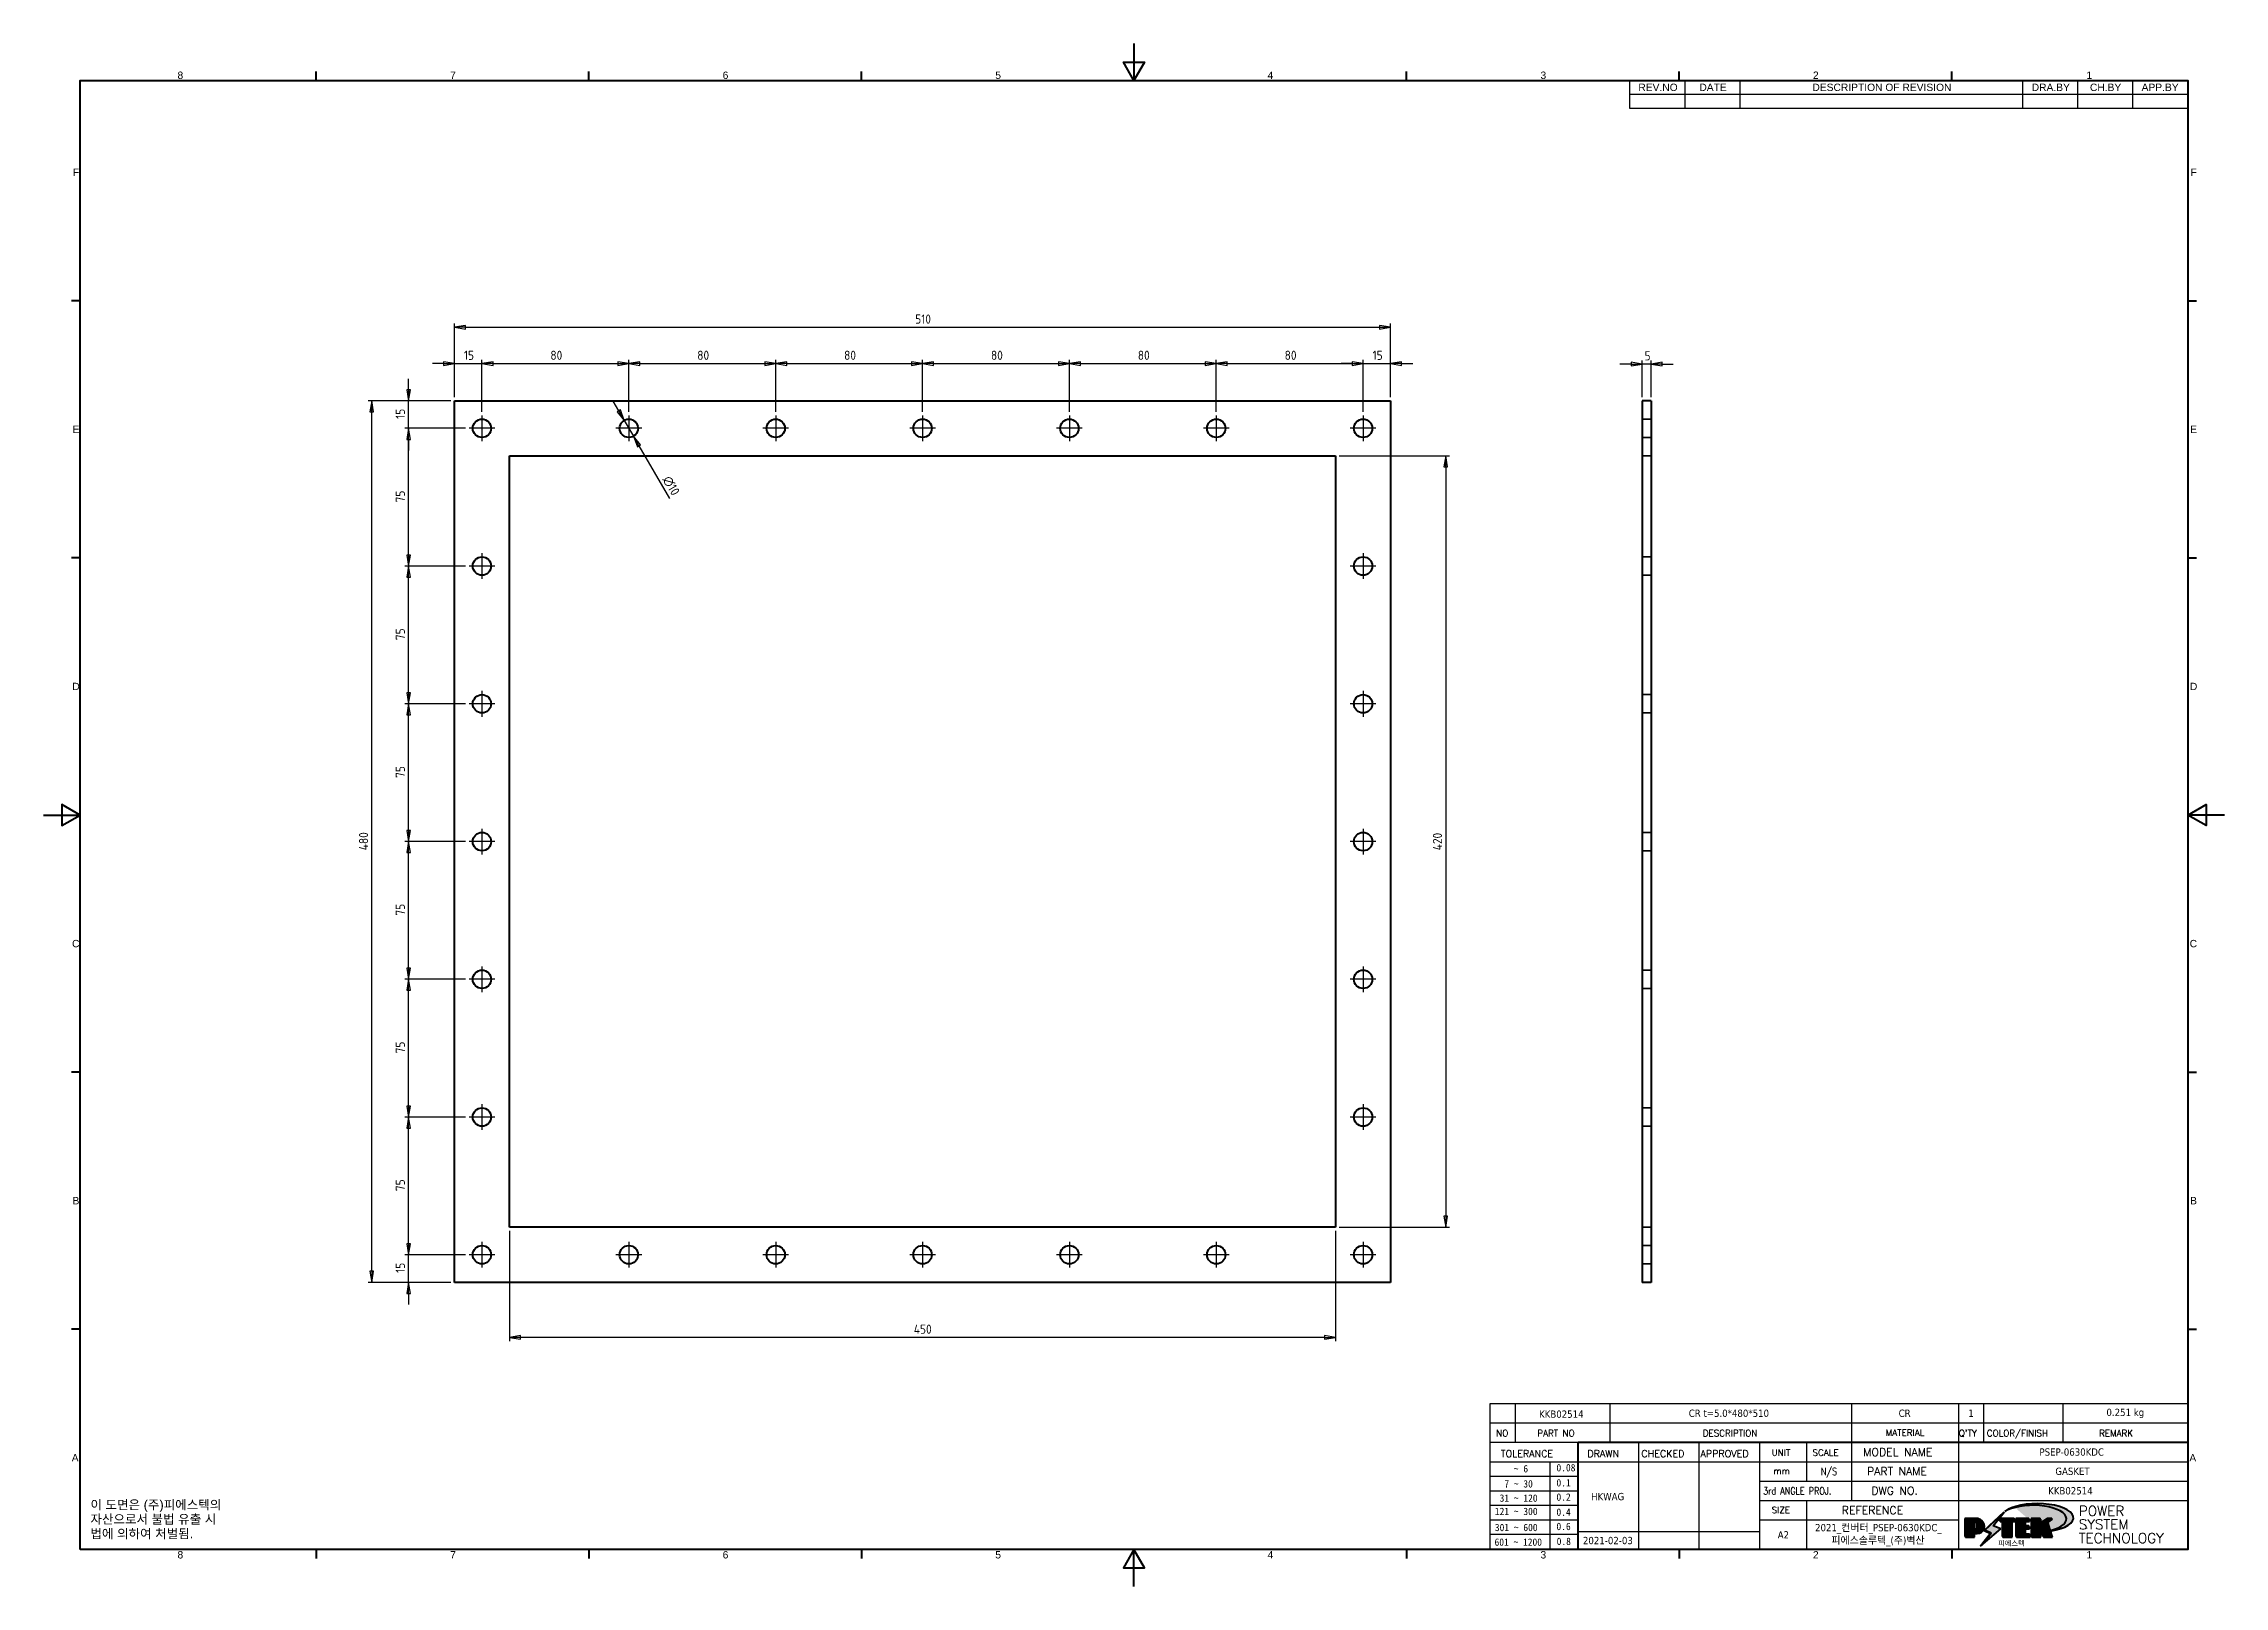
# Model space of a CAD drawing. Header units: millimetres. Extents: x 0 to 1188, y 0 to 840.
import ezdxf
from ezdxf.enums import TextEntityAlignment as Align

# ---------------------------------------------------------------- set-up
doc = ezdxf.new("R2010")
doc.units = ezdxf.units.MM
doc.header["$LTSCALE"] = 2
doc.linetypes.add('CHAIN', pattern=[0.7087, 0.4724, -0.0591, 0.1181, -0.0591])
doc.linetypes.add('DASHED', pattern=[0.2067, 0.1654, -0.0413])
doc.layers.get('0').update_dxf_attribs({"lineweight": 25})
for name, color, linetype, lineweight, true_color in [('가려진 것(ISO)', 5, 'DASHED', 35, 0x0000ff), ('제목(ISO)', 5, 'Continuous', 50, 0x0000ff), ('중심 표식(ISO)', 1, 'Continuous', 25, 0xff0000), ('해치(ISO)', 1, 'Continuous', 18, 0xff0000)]:
    doc.layers.add(name, color=color, linetype=linetype, lineweight=lineweight, true_color=true_color)
for name, color, linetype, lineweight in [('가시적인 것(ISO)', 7, 'Continuous', 50), ('경계(ISO)', 7, 'Continuous', 70), ('기호(ISO)', 7, 'Continuous', 25), ('치수(ISO)', 7, 'Continuous', 25)]:
    doc.layers.add(name, color=color, linetype=linetype, lineweight=lineweight)
doc.styles.add('HAN_291', font='')
doc.styles.add('HAN_370', font='', dxfattribs={"width": 2})
doc.styles.add('ISO Proportional', font='arial.ttf')
doc.styles.add('ISO ProportionalPSTEK', font='isocp.shx')
doc.styles.add('RC_284', font='ROMANC.shx')
doc.styles.add('RC_287', font='ROMANC.shx')
doc.styles.add('RC_292', font='ROMANC.shx')
doc.styles.add('ROMANT_294', font='romant.shx')
doc.styles.add('텍스트 스타일333', font='ROMANC.shx', dxfattribs={"width": 0.800000011920929})
doc.styles.add('텍스트 스타일359', font='tahoma.ttf')
doc.styles.get('HAN_291').set_extended_font_data('GulimChe')
doc.styles.get('HAN_370').set_extended_font_data('GulimChe')
doc.dimstyles.new('PSTEK', dxfattribs={"dimscale": 2, "dimtxt": 2.5, "dimasz": 3, "dimexe": 1, "dimexo": 1, "dimgap": 1, "dimtad": 1, "dimrnd": 1e-08, "dimdsep": 46, "dimtxsty": 'ISO ProportionalPSTEK', "dimblk": 'Filled-1', "dimcen": 0.09, "dimdle": 10, "dimclrd": 3, "dimclre": 3, "dimclrt": 1, "dimadec": 1, "dimazin": 2, "dimtfac": 1, "dimtmove": 0, "dimatfit": 3, "dimfxl": 1, "dimtolj": 1, "dimlwd": -1, "dimlwe": -1, "dimarcsym": 0})

msp = doc.modelspace()

# ---------------------------------------------------------------- texts
at = {"layer": '기호(ISO)', "color": 7, "insert": (25.51015550592614, 46.95152803435204), "char_height": 5, "width": 78.61220749086536, "attachment_point": 1, "line_spacing_factor": 0.9442214965820312, "style": 'ISO Proportional'}
msp.add_mtext('{\\fArial|b0|i0;\\H5.0000;이 도면은 (주)피에스텍의\\P자산으로서 불법 유출 시 \\P법에 의하여 처벌됨.}', dxfattribs=at)

# ---------------------------------------------------------------- blocks, each defined once
blk = doc.blocks.new('경계 Default Border')
at = {"layer": '경계(ISO)'}
for p, q in [((74.25000190734863, 410), (74.25000190734863, 412.400016784668)), ((148.5000038146973, 410), (148.5000038146973, 412.400016784668)), ((222.7499961853027, 410), (222.7499961853027, 412.400016784668)), ((371.25, 410), (371.25, 412.400016784668)), ((445.4999923706055, 410), (445.4999923706055, 412.400016784668)), ((519.7499847412109, 410), (519.7499847412109, 412.400016784668)), ((10, 350), (7.599999904632568, 350)), ((584.0000152587891, 350), (586.3999938964844, 350)), ((10, 280), (7.599999904632568, 280)), ((584.0000152587891, 280), (586.3999938964844, 280)), ((10, 140), (7.599999904632568, 140)), ((584.0000152587891, 140), (586.3999938964844, 140)), ((10, 70), (7.599999904632568, 70)), ((584.0000152587891, 70), (586.3999938964844, 70)), ((74.25000190734863, 10), (74.25000190734863, 7.599999904632568)), ((148.5000038146973, 10), (148.5000038146973, 7.599999904632568)), ((222.7499961853027, 10), (222.7499961853027, 7.599999904632568)), ((371.25, 10), (371.25, 7.599999904632568)), ((445.4999923706055, 10), (445.4999923706055, 7.599999904632568)), ((519.7499847412109, 10), (519.7499847412109, 7.599999904632568))]:
    blk.add_line(p, q, dxfattribs=at)
at = {"layer": '경계(ISO)', "flags": 128}
for points in [[(297.0000076293945, 420), (297.0000076293945, 410), (294.1132545471191, 415), (299.8867607116699, 415), (297.0000076293945, 410)], [(10, 10), (10, 410), (584.0000152587891, 410), (584.0000152587891, 10), (10, 10)], [(0, 210), (10, 210), (5, 212.8867530822754), (5, 207.1132469177246), (10, 210)], [(594.0000152587891, 210), (584.0000152587891, 210), (589.0000152587891, 212.8867530822754), (589.0000152587891, 207.1132469177246), (584.0000152587891, 210)], [(297.0000076293945, 0), (297.0000076293945, 10), (294.1132545471191, 5), (299.8867607116699, 5), (297.0000076293945, 10)]]:
    blk.add_lwpolyline(points, dxfattribs=at)
at = {"layer": '경계(ISO)', "color": 7, "char_height": 2.000000029802322, "attachment_point": 7, "style": 'ISO Proportional'}
for s, insert in [('8', (36.46672347123954, 410.3664634140208)), ('7', (110.7375235247976, 410.4)), ('6', (184.9587234506403, 410.3664634140208)), ('5', (259.2199234794792, 410.3664634140208)), ('4', (333.3851232611271, 410.4)), ('3', (407.7215234835991, 410.3664634140208)), ('2', (481.9331233847226, 410.4)), ('1', (556.416723986221, 410.4)), ('F', (7.986342061039688, 383.9999999850988)), ('F', (584.786342090842, 383.9999999850988)), ('E', (7.899835943242895, 313.9999999850988)), ('E', (584.6998359730452, 313.9999999850988)), ('D', (7.816454218356083, 243.9999999850988)), ('D', (584.6164542481583, 243.9999999850988)), ('C', (7.736454012363463, 173.9664633991197)), ('C', (584.5364540421657, 173.9664633991197)), ('B', (7.882235897924518, 103.9999999850988)), ('B', (584.6822359277268, 103.9999999850988)), ('A', (7.660824365649265, 33.99999998509884)), ('A', (584.4608243954516, 33.99999998509884)), ('8', (36.46672347123954, 7.566463384218514)), ('7', (110.7375235247976, 7.599999970197677)), ('6', (184.9587234506403, 7.566463384218514)), ('5', (259.2199234794792, 7.566463384218514)), ('4', (333.3851232611271, 7.599999970197677)), ('3', (407.7215234835991, 7.566463384218514)), ('2', (481.9331233847226, 7.599999970197677)), ('1', (556.416723986221, 7.599999970197677))]:
    blk.add_mtext(s, dxfattribs=dict(at, insert=insert))
blk = doc.blocks.new('제목 블록 PSTEK')
at = {"true_color": 0xff0000}
h = blk.add_hatch(color=1, dxfattribs=at)
edge = h.paths.add_edge_path(flags=0)
edge.add_line((314.2242174273352, 19.60711530335299), (314.2242174273352, 17.00126995915134))
edge.add_line((314.2242174273352, 17.00126995915134), (314.3485873187598, 17.00126995915134))
edge.add_arc((314.3485873187598, 17.6527312952023), 0.6514613360509371, 270, 360)
edge.add_line((315.0000486548106, 17.6527312952023), (315.0000486548106, 18.95565396730211))
edge.add_arc((314.3485873187598, 18.95565396730212), 0.6514613360508712, 0, 90)
edge.add_line((314.3485873187598, 19.60711530335299), (314.2242174273352, 19.60711530335299))
edge = h.paths.add_edge_path()
edge.add_arc((314.9847713324306, 18.28938669179658), 1.969189947606664, 269.9999999999959, 450)
edge.add_line((314.9847713324306, 20.25857663940318), (311.7664314776902, 20.25857663940324))
edge.add_line((311.7664314776902, 20.25857663940324), (311.7664314776902, 15.3430047401139))
edge.add_line((311.7664314776902, 15.3430047401139), (314.2242174273352, 15.3430047401139))
edge.add_line((314.2242174273352, 15.3430047401139), (314.2242174273352, 16.32019674418991))
edge.add_line((314.2242174273352, 16.32019674418991), (314.9847713324307, 16.32019674418991))
at = {"true_color": 0x848484}
h = blk.add_hatch(color=252, dxfattribs=at)
edge = h.paths.add_edge_path()
edge.add_arc((314.9847713324309, 18.28938669179657), 1.969189947606666, 270, 406.8278729790604)
edge.add_arc((315.1624426058984, 18.1413272972396), 1.969189947606962, -90, 53.560984836317004, ccw=False)
edge.add_line((315.1624426058984, 16.17213734963263), (314.4018887008024, 16.17213734963263))
edge.add_line((314.4018887008024, 16.17213734963263), (314.4018887008024, 15.19494534555726))
edge.add_line((314.4018887008024, 15.19494534555726), (311.9441027511573, 15.19494534555726))
edge.add_line((311.9441027511573, 15.19494534555726), (311.9441027511573, 15.3430047401139))
edge.add_line((311.9441027511573, 15.3430047401139), (314.2242174273352, 15.3430047401139))
edge.add_line((314.2242174273352, 15.3430047401139), (314.2242174273352, 16.32019674418991))
edge.add_line((314.2242174273352, 16.32019674418991), (314.9847713324309, 16.32019674418991))
h = blk.add_hatch(color=252, dxfattribs=at)
edge = h.paths.add_edge_path()
edge.add_line((314.4018887008024, 19.45905590879572), (314.5262585922315, 19.45905590879572))
edge.add_arc((314.5262585922314, 18.80759457274939), 0.6514613360463194, 60.4189348879147, 90.00000000000318, ccw=False)
edge.add_arc((314.3485873187602, 18.95565396730057), 0.6514613360524251, 39.96992292766206, 90.00000000009999)
edge.add_line((314.3485873187591, 19.60711530335307), (314.2242174273352, 19.60711530335298))
edge.add_line((314.2242174273352, 19.60711530335299), (314.2242174273352, 17.00126995915134))
edge.add_line((314.2242174273352, 17.00126995915134), (314.3485873187591, 17.00126995915134))
edge.add_arc((314.3485873187568, 17.652731295233), 0.6514613360816299, 270.0000000002, 274.6930825552478)
edge.add_line((314.4018887008024, 17.0034541317032), (314.4018887008024, 19.45905590879572))
for points in [[(317.2195697678507, 17.0593801673321), (322.0326348870767, 21.62682475217465), (322.2781991042243, 21.94392121864296), (317.0471853425802, 16.97985676345368), (318.7512090904202, 16.1899260703855), (316.0018030350395, 12.71868385740789), (316.3356552234328, 13.00206718743325), (318.9235935156908, 16.2694494742633)], [(321.9846681452406, 19.60711530335299), (321.4042753185749, 19.60711530335299), (321.4042753185749, 19.45905590879572), (321.9846681452406, 19.45905590879572)], [(324.6615819988275, 19.45905590879572), (325.4196460989604, 19.45905590879572), (325.4196460989604, 20.11051724484596), (325.2419748254881, 20.11051724484596), (325.2419748254881, 19.60711530335299), (324.4839107253602, 19.60711530335299), (324.4839107253602, 15.3430047401139), (322.1623394187076, 15.3430047401139), (322.1623394187076, 15.19494534555726), (324.6615819988275, 15.19494534555726)], [(328.2914414389548, 19.45905590879572), (329.4054050004294, 19.45905590879572), (329.4054050004294, 20.11051724484596), (329.2277337269622, 20.11051724484596), (329.2277337269622, 19.60711530335299), (328.1137701654877, 19.60711530335299), (328.1137701654877, 18.25543873810179), (328.2914414389548, 18.25543873810179)], [(328.2914414389548, 17.41554667867274), (329.4054050004294, 17.41554667867274), (329.4054050004294, 18.10737934354514), (329.2277337269622, 18.10737934354514), (329.2277337269622, 17.56360607323003), (328.1137701654877, 17.56360607323003), (328.1137701654877, 15.9944660761648), (328.2914414389548, 15.9944660761648)], [(332.5088862584528, 20.1105172448466), (332.3312149849806, 20.1105172448466), (332.3312149849806, 18.99741471888368), (332.5088862584528, 19.11081371413894)], [(335.6156307331414, 20.11051724484596), (335.2535118015555, 20.11051724484596), (334.2514536401189, 19.30614745124769), (335.4855464857051, 15.3430047401139), (333.1954852176545, 15.3430047401139), (333.2478643833523, 15.19494534555726), (335.6632177591723, 15.19494534555726), (334.4291249135862, 19.15808805669106)], [(329.5356972676428, 15.8464066816075), (329.3580259941756, 15.8464066816075), (329.3580259941756, 15.3430047401139), (325.8342124037171, 15.3430047401139), (325.8342124037171, 15.19494534555726), (329.5356972676428, 15.19494534555726)], [(332.5088862584528, 16.92964231796647), (332.3312149849806, 17.43186301645164), (332.3312149849806, 15.3430047401139), (330.0369607660135, 15.3430047401139), (330.0369607660135, 15.19494534555726), (332.5088862584528, 15.19494534555726)]]:
    blk.add_hatch(color=252, dxfattribs=at).paths.add_polyline_path(points)
at = {"true_color": 0x0000ff}
blk.add_hatch(color=5, dxfattribs=at).paths.add_polyline_path([(321.6183518841322, 17.4193704504104), (319.5281351041078, 18.24969419629727), (322.4505835294948, 22.02344462252142), (317.2195697678507, 17.0593801673321), (318.9235935156908, 16.2694494742633), (316.1741874603099, 12.79820726128571)])
at = {"true_color": 0xff0000}
for points in [[(324.4839107253602, 19.60711530335299), (325.2419748254881, 19.60711530335299), (325.2419748254881, 20.25857663940324), (321.2266040451076, 20.25857663940324), (321.2266040451076, 19.60711530335299), (321.9846681452406, 19.60711530335299), (321.9846681452406, 15.3430047401139), (324.4839107253602, 15.3430047401139)], [(329.2277337269622, 20.25857663940324), (325.65654113025, 20.25857663940324), (325.65654113025, 15.3430047401139), (329.3580259941756, 15.3430047401139), (329.3580259941756, 15.9944660761648), (328.1137701654877, 15.9944660761648), (328.1137701654877, 17.56360607323003), (329.2277337269622, 17.56360607323003), (329.2277337269622, 18.25543873810179), (328.1137701654877, 18.25543873810179), (328.1137701654877, 19.60711530335299), (329.2277337269622, 19.60711530335299)], [(332.3312149849806, 20.25857663940324), (329.8592894925411, 20.25857663940324), (329.8592894925411, 15.3430047401139), (332.3312149849806, 15.3430047401139), (332.3312149849806, 17.4318630164523), (333.0701931098801, 15.3430047401139), (335.4855464857051, 15.3430047401139), (334.2514536401189, 19.30614745124769), (335.4379594596742, 20.25857663940324), (334.3071782107978, 20.25857663940324), (332.3312149849806, 18.99741471888304)]]:
    blk.add_hatch(color=1, dxfattribs=at).paths.add_polyline_path(points)
at = {"layer": '해치(ISO)', "true_color": 0x27d1fc}
h = blk.add_hatch(color=140, dxfattribs=at)
edge = h.paths.add_edge_path()
edge.add_ellipse((330.3660919371412, 20.15576403068321), major_axis=(9.100907360794343, 0), ratio=0.4069904968023172, start_angle=301.3098473703837, end_angle=507.7436900681698)
edge.add_ellipse((331.5340919371412, 20.4634168429492), major_axis=(-9.82350664112931, 0), ratio=0.3942600559756514, start_angle=111.51207141178469, end_angle=334.47025347086895, ccw=False)
edge.add_line((335.1363447531188, 16.8601935978785), (335.0955236905705, 16.99119398620872))
at = {"color": 180, "true_color": 0x3f00ff}
for p, q in [((182.475792979055, 11.79100474011392), (182.4757929790549, 51.56524660363496)), ((182.4757929790549, 51.56524660363496), (372.4757929537551, 51.56524660363496)), ((189.2651435055721, 51.56524660363496), (189.2651435055722, 41.00524660363494)), ((215.2152739891528, 41.00524660363494), (215.2152739891528, 51.56524660363496)), ((280.8758854511282, 51.56524660363496), (280.8758854511282, 41.00524660363494)), ((310.0881549537552, 51.56524660363496), (310.0881549537553, 41.00524660363494)), ((316.9044520275131, 51.56524660363496), (316.9044520275127, 41.00524660363494)), ((338.4566026226726, 51.56524660363496), (338.4566026226727, 41.00524660363494)), ((372.4757929537551, 51.56524660363496), (372.4757929537551, 11.79100474011389)), ((182.475792979055, 46.2852466036349), (372.4757929537551, 46.28524660363492)), ((182.475792979055, 41.00524660363493), (206.451475290024, 41.00524660363493)), ((182.475792979055, 35.72524660363497), (206.451475290024, 35.72524660363497)), ((198.8621818849491, 12.02524660363491), (198.8621818849491, 35.72524660363497)), ((206.451475290024, 35.72524660363497), (372.4757929537551, 35.72524660363497)), ((222.9401812389276, 11.79100474011392), (222.9401812389276, 41.00524660363494)), ((239.4288871878316, 11.79100474011392), (239.4288871878316, 41.00524660363494)), ((255.9175931367356, 11.79100474011392), (255.9175931367356, 41.00524660363494)), ((268.6918866058747, 41.00524660363494), (268.6918866058747, 30.44524660363498)), ((280.8758854511282, 41.00524660363494), (280.8758854511282, 25.16524660363502)), ((310.088154953755, 41.00524660363494), (310.088154953755, 11.79100474011392)), ((182.475792979055, 31.77524660363492), (206.451475290024, 31.77524660363492)), ((255.917593136736, 30.44524660363498), (372.4757929537552, 30.44524660363501)), ((182.475792979055, 27.82524660363487), (206.451475290024, 27.82524660363487)), ((182.475792979055, 23.87524660363505), (206.451475290024, 23.87524660363505)), ((255.9175931367359, 25.16524660363502), (372.4757929537552, 25.165246603635)), ((268.6918866058744, 25.16524660363502), (268.6918866058744, 11.79100474011392)), ((182.475792979055, 19.92524660363478), (206.451475290024, 19.92524660363478)), ((255.9175931367359, 19.88524660363481), (310.0881549537553, 19.88524660363481)), ((182.475792979055, 15.97524660363496), (206.451475290024, 15.97524660363496)), ((206.451475290024, 16.74100474011396), (255.9175931367359, 16.74100474011396)), ((182.475792979055, 11.79100474011392), (372.4757929537551, 11.79100474011389))]:
    blk.add_line(p, q, dxfattribs=at)
at = {"color": 7, "linetype": 'Continuous', "lineweight": 25}
blk.add_line((182.4771903250938, 46.27967054998719), (231.7273669611342, 46.27967054998717), dxfattribs=at)
at = {"color": 7, "lineweight": 50}
for p, q in [((206.4514752900237, 11.79100474011392), (206.4514752900237, 41.00524660363494)), ((206.451475290024, 41.00524660363494), (372.4757929537551, 41.00524660363496))]:
    blk.add_line(p, q, dxfattribs=at)
at = {"color": 7}
for p, q in [((311.7664314776902, 20.25900474011391), (311.7664314776902, 15.34300474011391)), ((314.9847713324309, 20.25857663940324), (311.7664314776902, 20.25857663940324)), ((314.9847713324309, 20.25857663940324), (311.7664314776902, 20.25857663940324)), ((311.7664314776902, 20.25857663940324), (311.7664314776902, 15.3430047401139)), ((314.2242174273352, 17.00126995915134), (314.2242174273352, 19.60711530335299)), ((314.2242174273352, 19.60711530335299), (314.3485873187591, 19.60711530335299)), ((314.3485873187591, 19.60711530335299), (314.2242174273352, 19.60711530335299)), ((314.2242174273352, 19.60711530335299), (314.2242174273352, 17.00126995915134)), ((314.2242174273352, 17.00126995915134), (314.2242174273352, 19.60711530335299)), ((314.2242174273352, 19.60711530335299), (314.3485873187591, 19.60711530335299)), ((314.4018887008024, 19.45905590879572), (314.5262585922314, 19.45905590879572)), ((314.4018887008024, 17.0034541317032), (314.4018887008024, 19.45905590879572)), ((315.0000486548106, 18.95565396730275), (315.0000486548106, 17.65273129520161)), ((315.0000486548106, 18.95565396730275), (315.0000486548106, 17.65273129520161)), ((322.2781991042243, 21.94392121864296), (317.0471853425802, 16.97985676345368)), ((322.4505835294948, 22.02344462252142), (317.2195697678507, 17.0593801673321)), ((317.2195697678507, 17.0593801673321), (322.0326348870767, 21.62682475217465)), ((319.5281351041078, 18.24969419629727), (322.4505835294948, 22.02344462252142)), ((321.6183518841322, 17.4193704504104), (319.5281351041078, 18.24969419629727)), ((325.2419748254881, 20.25857663940324), (321.2266040451076, 20.25857663940324)), ((321.2266040451076, 20.25857663940324), (321.2266040451076, 19.60711530335299)), ((325.2419748254881, 20.25857663940324), (321.2266040451076, 20.25857663940324)), ((321.2266040451076, 20.25857663940324), (321.2266040451076, 19.60711530335299)), ((321.2266040451076, 19.60711530335299), (321.9846681452406, 19.60711530335299)), ((321.2266040451076, 19.60711530335299), (321.9846681452406, 19.60711530335299)), ((321.4042753185749, 19.60711530335299), (321.4042753185749, 19.45905590879572)), ((321.9846681452406, 19.60711530335299), (321.4042753185749, 19.60711530335299)), ((321.4042753185749, 19.45905590879572), (321.9846681452406, 19.45905590879572)), ((321.9846681452406, 19.60711530335299), (321.9846681452406, 15.3430047401139)), ((321.9846681452406, 19.45905590879572), (321.9846681452406, 19.60711530335299)), ((321.9846681452406, 19.60711530335299), (321.9846681452406, 15.3430047401139)), ((322.0326348870767, 21.62682475217465), (322.2781991042243, 21.94392121864296)), ((324.4839107253602, 19.60711530335299), (325.2419748254881, 19.60711530335299)), ((324.4839107253602, 15.3430047401139), (324.4839107253602, 19.60711530335299)), ((325.2419748254881, 19.60711530335299), (324.4839107253602, 19.60711530335299)), ((324.4839107253602, 19.60711530335299), (324.4839107253602, 15.3430047401139)), ((324.4839107253602, 19.60711530335299), (325.2419748254881, 19.60711530335299)), ((324.4839107253602, 15.3430047401139), (324.4839107253602, 19.60711530335299)), ((324.6615819988275, 19.45905590879572), (325.4196460989604, 19.45905590879572)), ((324.6615819988275, 15.19494534555726), (324.6615819988275, 19.45905590879572)), ((325.2419748254881, 19.60711530335299), (325.2419748254881, 20.25857663940324)), ((325.2419748254881, 19.60711530335299), (325.2419748254881, 20.25857663940324)), ((325.4196460989604, 20.11051724484596), (325.2419748254881, 20.11051724484596)), ((325.2419748254881, 20.11051724484596), (325.2419748254881, 19.60711530335299)), ((325.4196460989604, 19.45905590879572), (325.4196460989604, 20.11051724484596)), ((329.2277337269622, 20.25857663940324), (325.65654113025, 20.25857663940324)), ((325.65654113025, 20.25857663940324), (325.65654113025, 15.3430047401139)), ((325.65654113025, 20.25857663940324), (325.65654113025, 15.3430047401139)), ((329.2277337269622, 20.25857663940324), (325.65654113025, 20.25857663940324)), ((328.1137701654877, 18.25543873810179), (328.1137701654877, 19.60711530335299)), ((328.1137701654877, 19.60711530335299), (329.2277337269622, 19.60711530335299)), ((329.2277337269622, 19.60711530335299), (328.1137701654877, 19.60711530335299)), ((328.1137701654877, 19.60711530335299), (328.1137701654877, 18.25543873810179)), ((328.1137701654877, 18.25543873810179), (328.1137701654877, 19.60711530335299)), ((328.1137701654877, 19.60711530335299), (329.2277337269622, 19.60711530335299)), ((329.2277337269622, 18.25543873810179), (328.1137701654877, 18.25543873810179)), ((328.1137701654877, 18.25543873810179), (328.2914414389548, 18.25543873810179)), ((329.2277337269622, 18.25543873810179), (328.1137701654877, 18.25543873810179)), ((328.2914414389548, 18.25543873810179), (328.2914414389548, 19.45905590879572)), ((328.2914414389548, 19.45905590879572), (329.4054050004294, 19.45905590879572)), ((329.2277337269622, 19.60711530335299), (329.2277337269622, 20.25857663940324)), ((329.2277337269622, 19.60711530335299), (329.2277337269622, 20.25857663940324)), ((329.4054050004294, 20.11051724484596), (329.2277337269622, 20.11051724484596)), ((329.2277337269622, 20.11051724484596), (329.2277337269622, 19.60711530335299)), ((329.2277337269622, 17.56360607323003), (329.2277337269622, 18.25543873810179)), ((329.2277337269622, 17.56360607323003), (329.2277337269622, 18.25543873810179)), ((329.4054050004294, 18.10737934354514), (329.2277337269622, 18.10737934354514)), ((329.2277337269622, 18.10737934354514), (329.2277337269622, 17.56360607323003)), ((329.4054050004294, 19.45905590879572), (329.4054050004294, 20.11051724484596)), ((329.4054050004294, 17.41554667867274), (329.4054050004294, 18.10737934354514)), ((332.3312149849806, 20.25857663940324), (329.8592894925411, 20.25857663940324)), ((329.8592894925411, 20.25857663940324), (329.8592894925411, 15.3430047401139)), ((329.8592894925411, 20.25857663940324), (329.8592894925411, 15.3430047401139)), ((332.3312149849806, 20.25857663940324), (329.8592894925411, 20.25857663940324)), ((334.3071782107978, 20.25857663940324), (332.3312149849806, 18.99741471888304)), ((332.3312149849806, 18.99741471888304), (332.3312149849806, 20.25857663940324)), ((334.3071782107978, 20.25857663940324), (332.3312149849806, 18.99741471888304)), ((332.3312149849806, 18.99741471888304), (332.3312149849806, 20.25857663940324)), ((332.5088862584528, 20.1105172448466), (332.3312149849806, 20.1105172448466)), ((332.3312149849806, 20.1105172448466), (332.3312149849806, 18.99741471888368)), ((332.3312149849806, 18.99741471888368), (332.5088862584528, 19.11081371413894)), ((332.5088862584528, 19.11081371413894), (332.5088862584528, 20.1105172448466)), ((334.2514536401189, 19.30614745124769), (335.4379594596742, 20.25857663940324)), ((334.2514536401189, 19.30614745124769), (335.4379594596742, 20.25857663940324)), ((335.2535118015555, 20.11051724484596), (334.2514536401189, 19.30614745124769)), ((335.4855464857051, 15.3430047401139), (334.2514536401189, 19.30614745124769)), ((334.2514536401189, 19.30614745124769), (335.4855464857051, 15.3430047401139)), ((335.4855464857051, 15.3430047401139), (334.2514536401189, 19.30614745124769)), ((335.4379594596742, 20.25857663940324), (334.3071782107978, 20.25857663940324)), ((335.4379594596742, 20.25857663940324), (334.3071782107978, 20.25857663940324)), ((334.4291249135862, 19.15808805669104), (335.6156307331414, 20.11051724484596)), ((335.6632177591723, 15.19494534555726), (334.4291249135862, 19.15808805669104)), ((335.6156307331414, 20.11051724484596), (335.2535118015555, 20.11051724484596)), ((311.7664314776902, 15.3430047401139), (314.2242174273352, 15.3430047401139)), ((311.7664314776902, 15.3430047401139), (314.2242174273352, 15.3430047401139)), ((314.2242174273352, 15.3430047401139), (311.9441027511573, 15.3430047401139)), ((311.9441027511573, 15.3430047401139), (311.9441027511573, 15.19494534555726)), ((311.9441027511573, 15.19494534555726), (314.4018887008024, 15.19494534555726)), ((314.3485873187591, 17.00126995915134), (314.2242174273352, 17.00126995915134)), ((314.2242174273352, 17.00126995915134), (314.3485873187591, 17.00126995915134)), ((314.3485873187591, 17.00126995915134), (314.2242174273352, 17.00126995915134)), ((314.2242174273352, 16.32019674418991), (314.9847713324309, 16.32019674418991)), ((314.2242174273352, 15.3430047401139), (314.2242174273352, 16.32019674418991)), ((314.9847713324309, 16.32019674418991), (314.2242174273352, 16.32019674418991)), ((314.2242174273352, 16.32019674418991), (314.2242174273352, 15.3430047401139)), ((314.2242174273352, 16.32019674418991), (314.9847713324309, 16.32019674418991)), ((314.2242174273352, 15.3430047401139), (314.2242174273352, 16.32019674418991)), ((314.4018887008024, 16.17213734963263), (315.162442605898, 16.17213734963263)), ((314.4018887008024, 15.19494534555726), (314.4018887008024, 16.17213734963263)), ((318.7512090904202, 16.1899260703855), (316.0018030350395, 12.71868385740789)), ((316.0018030350395, 12.71868385740789), (316.3356552234328, 13.00206718743325)), ((316.1741874603099, 12.79820726128571), (321.6183518841322, 17.4193704504104)), ((318.9235935156908, 16.2694494742633), (316.1741874603099, 12.79820726128571)), ((316.3356552234328, 13.00206718743325), (318.9235935156908, 16.2694494742633)), ((317.0471853425802, 16.97985676345368), (318.7512090904202, 16.1899260703855)), ((318.9235935156908, 16.2694494742633), (317.2195697678507, 17.0593801673321)), ((317.2195697678507, 17.0593801673321), (318.9235935156908, 16.2694494742633)), ((321.9846681452406, 15.3430047401139), (324.4839107253602, 15.3430047401139)), ((321.9846681452406, 15.3430047401139), (324.4839107253602, 15.3430047401139)), ((324.4839107253602, 15.3430047401139), (322.1623394187076, 15.3430047401139)), ((322.1623394187076, 15.3430047401139), (322.1623394187076, 15.19494534555726)), ((322.1623394187076, 15.19494534555726), (324.6615819988275, 15.19494534555726)), ((325.65654113025, 15.3430047401139), (329.3580259941756, 15.3430047401139)), ((325.65654113025, 15.3430047401139), (329.3580259941756, 15.3430047401139)), ((329.3580259941756, 15.3430047401139), (325.8342124037171, 15.3430047401139)), ((325.8342124037171, 15.3430047401139), (325.8342124037171, 15.19494534555726)), ((325.8342124037171, 15.19494534555726), (329.5356972676428, 15.19494534555726)), ((328.1137701654877, 17.56360607323003), (329.2277337269622, 17.56360607323003)), ((328.1137701654877, 15.9944660761648), (328.1137701654877, 17.56360607323003)), ((329.2277337269622, 17.56360607323003), (328.1137701654877, 17.56360607323003)), ((328.1137701654877, 17.56360607323003), (328.1137701654877, 15.9944660761648)), ((328.1137701654877, 17.56360607323003), (329.2277337269622, 17.56360607323003)), ((328.1137701654877, 15.9944660761648), (328.1137701654877, 17.56360607323003)), ((329.3580259941756, 15.9944660761648), (328.1137701654877, 15.9944660761648)), ((328.1137701654877, 15.9944660761648), (328.2914414389548, 15.9944660761648)), ((329.3580259941756, 15.9944660761648), (328.1137701654877, 15.9944660761648)), ((328.2914414389548, 15.9944660761648), (328.2914414389548, 17.41554667867274)), ((328.2914414389548, 17.41554667867274), (329.4054050004294, 17.41554667867274)), ((329.3580259941756, 15.3430047401139), (329.3580259941756, 15.9944660761648)), ((329.3580259941756, 15.3430047401139), (329.3580259941756, 15.9944660761648)), ((329.5356972676428, 15.8464066816075), (329.3580259941756, 15.8464066816075)), ((329.3580259941756, 15.8464066816075), (329.3580259941756, 15.3430047401139)), ((329.5356972676428, 15.19494534555726), (329.5356972676428, 15.8464066816075)), ((329.8592894925411, 15.3430047401139), (332.3312149849806, 15.3430047401139)), ((329.8592894925411, 15.3430047401139), (332.3312149849806, 15.3430047401139)), ((332.3312149849806, 15.3430047401139), (330.0369607660135, 15.3430047401139)), ((330.0369607660135, 15.3430047401139), (330.0369607660135, 15.19494534555726)), ((330.0369607660135, 15.19494534555726), (332.5088862584528, 15.19494534555726)), ((332.3312149849806, 17.4318630164523), (333.0701931098801, 15.3430047401139)), ((332.3312149849806, 15.3430047401139), (332.3312149849806, 17.4318630164523)), ((332.5088862584528, 16.92964231796647), (332.3312149849806, 17.43186301645164)), ((332.3312149849806, 17.43186301645164), (332.3312149849806, 15.3430047401139)), ((332.3312149849806, 17.4318630164523), (333.0701931098801, 15.3430047401139)), ((332.3312149849806, 15.3430047401139), (332.3312149849806, 17.4318630164523)), ((332.5088862584528, 15.19494534555726), (332.5088862584528, 16.92964231796647)), ((333.0701931098801, 15.3430047401139), (335.4855464857051, 15.3430047401139)), ((333.0701931098801, 15.3430047401139), (335.4855464857051, 15.3430047401139)), ((335.4855464857051, 15.3430047401139), (333.1954852176545, 15.3430047401139)), ((333.1954852176545, 15.3430047401139), (333.2478643833523, 15.19494534555726)), ((333.2478643833523, 15.19494534555726), (335.6632177591723, 15.19494534555726)), ((345.0447381189468, 17.50375595811051), (344.9867755289346, 17.689895936919))]:
    blk.add_line(p, q, dxfattribs=at)
at = {"color": 1, "true_color": 0xff0000}
for p, q in [((314.9847713324309, 20.25857663940324), (311.7664314776902, 20.25857663940324)), ((311.7664314776902, 20.25857663940324), (311.7664314776902, 15.3430047401139)), ((314.2242174273352, 17.00126995915134), (314.2242174273352, 19.60711530335299)), ((314.2242174273352, 19.60711530335299), (314.3485873187591, 19.60711530335299)), ((315.0000486548106, 18.95565396730275), (315.0000486548106, 17.65273129520161)), ((325.2419748254881, 20.25857663940324), (321.2266040451076, 20.25857663940324)), ((321.2266040451076, 20.25857663940324), (321.2266040451076, 19.60711530335299)), ((321.2266040451076, 19.60711530335299), (321.9846681452406, 19.60711530335299)), ((321.9846681452406, 19.60711530335299), (321.9846681452406, 15.3430047401139)), ((324.4839107253602, 19.60711530335299), (325.2419748254881, 19.60711530335299)), ((324.4839107253602, 15.3430047401139), (324.4839107253602, 19.60711530335299)), ((325.2419748254881, 19.60711530335299), (325.2419748254881, 20.25857663940324)), ((329.2277337269622, 20.25857663940324), (325.65654113025, 20.25857663940324)), ((325.65654113025, 20.25857663940324), (325.65654113025, 15.3430047401139)), ((328.1137701654877, 18.25543873810179), (328.1137701654877, 19.60711530335299)), ((328.1137701654877, 19.60711530335299), (329.2277337269622, 19.60711530335299)), ((329.2277337269622, 18.25543873810179), (328.1137701654877, 18.25543873810179)), ((329.2277337269622, 19.60711530335299), (329.2277337269622, 20.25857663940324)), ((329.2277337269622, 17.56360607323003), (329.2277337269622, 18.25543873810179)), ((332.3312149849806, 20.25857663940324), (329.8592894925411, 20.25857663940324)), ((329.8592894925411, 20.25857663940324), (329.8592894925411, 15.3430047401139)), ((334.3071782107978, 20.25857663940324), (332.3312149849806, 18.99741471888304)), ((332.3312149849806, 18.99741471888304), (332.3312149849806, 20.25857663940324)), ((334.2514536401189, 19.30614745124769), (335.4379594596742, 20.25857663940324)), ((335.4855464857051, 15.3430047401139), (334.2514536401189, 19.30614745124769)), ((335.4379594596742, 20.25857663940324), (334.3071782107978, 20.25857663940324)), ((311.7664314776902, 15.3430047401139), (314.2242174273352, 15.3430047401139)), ((314.3485873187591, 17.00126995915134), (314.2242174273352, 17.00126995915134)), ((314.2242174273352, 16.32019674418991), (314.9847713324309, 16.32019674418991)), ((314.2242174273352, 15.3430047401139), (314.2242174273352, 16.32019674418991)), ((321.9846681452406, 15.3430047401139), (324.4839107253602, 15.3430047401139)), ((325.65654113025, 15.3430047401139), (329.3580259941756, 15.3430047401139)), ((328.1137701654877, 17.56360607323003), (329.2277337269622, 17.56360607323003)), ((328.1137701654877, 15.9944660761648), (328.1137701654877, 17.56360607323003)), ((329.3580259941756, 15.9944660761648), (328.1137701654877, 15.9944660761648)), ((329.3580259941756, 15.3430047401139), (329.3580259941756, 15.9944660761648)), ((329.8592894925411, 15.3430047401139), (332.3312149849806, 15.3430047401139)), ((332.3312149849806, 17.4318630164523), (333.0701931098801, 15.3430047401139)), ((332.3312149849806, 15.3430047401139), (332.3312149849806, 17.4318630164523)), ((333.0701931098801, 15.3430047401139), (335.4855464857051, 15.3430047401139))]:
    blk.add_line(p, q, dxfattribs=at)
at = {"color": 5, "true_color": 0x0000ff}
for p, q in [((322.4505835294948, 22.02344462252142), (317.2195697678507, 17.0593801673321)), ((319.5281351041078, 18.24969419629727), (322.4505835294948, 22.02344462252142)), ((321.6183518841322, 17.4193704504104), (319.5281351041078, 18.24969419629727)), ((316.1741874603099, 12.79820726128571), (321.6183518841322, 17.4193704504104)), ((318.9235935156908, 16.2694494742633), (316.1741874603099, 12.79820726128571)), ((317.2195697678507, 17.0593801673321), (318.9235935156908, 16.2694494742633))]:
    blk.add_line(p, q, dxfattribs=at)
at = {"color": 7}
for centre, radius, start, end in [((314.3485873187598, 18.95565396730211), 0.6514613360508712, 0, 90), ((314.3485873187602, 18.95565396730057), 0.6514613360524251, 39.96992292766117, 90), ((314.3485873187598, 18.95565396730212), 0.6514613360508712, 0, 90), ((314.5262585922314, 18.80759457274939), 0.6514613360463193, 60.41893488791137, 90), ((314.9847713324309, 18.28938669179658), 1.969189947606665, 270, 90), ((314.9847713324309, 18.28938669179658), 1.969189947606665, 270, 90), ((314.9847713324307, 18.2893866917965), 1.969189947606594, 270, 46.82787297909833), ((315.1624426058984, 18.1413272972396), 1.969189947606961, 270, 53.56098483636067), ((314.3485873187597, 17.65273129520228), 0.6514613360509381, 270, 0), ((314.3485873187598, 17.6527312952023), 0.6514613360509381, 270, 0), ((314.3485873187568, 17.652731295233), 0.6514613360816299, 270, 274.6930825552478)]:
    blk.add_arc(centre, radius, start, end, dxfattribs=at)
at = {"color": 1, "true_color": 0xff0000}
for centre, radius, start, end in [((314.3485873187598, 18.95565396730211), 0.6514613360508712, 0, 90), ((314.9847713324309, 18.28938669179657), 1.969189947606665, 270, 90), ((314.3485873187598, 17.6527312952023), 0.6514613360509381, 270, 0)]:
    blk.add_arc(centre, radius, start, end, dxfattribs=at)
at = {"layer": '제목(ISO)', "lineweight": 18}
blk.add_line((182.475792979055, 35.72500474011393), (182.475792979055, 11.79100474011392), dxfattribs=at)
at = {"layer": '제목(ISO)'}
for p, q in [((314.9847713324306, 20.25857663940324), (311.7664314776902, 20.25857663940324)), ((311.7664314776902, 20.25857663940324), (311.7664314776902, 15.3430047401139)), ((314.2242174273352, 17.00126995915134), (314.2242174273352, 19.60711530335299)), ((314.2242174273352, 19.60711530335299), (314.3485873187598, 19.60711530335299)), ((314.3485873187591, 19.60711530335299), (314.2242174273352, 19.60711530335299)), ((314.2242174273352, 19.60711530335299), (314.2242174273352, 17.00126995915134)), ((314.4018887008024, 19.45905590879572), (314.5262585922314, 19.45905590879572)), ((314.4018887008024, 17.0034541317032), (314.4018887008024, 19.45905590879572)), ((315.0000486548106, 18.95565396730211), (315.0000486548106, 17.6527312952023)), ((322.2781991042243, 21.94392121864296), (317.0471853425802, 16.97985676345368)), ((322.4505835294948, 22.02344462252142), (317.2195697678507, 17.0593801673321)), ((317.2195697678507, 17.0593801673321), (322.0326348870767, 21.62682475217465)), ((319.5281351041078, 18.24969419629727), (322.4505835294948, 22.02344462252142)), ((321.6183518841322, 17.4193704504104), (319.5281351041078, 18.24969419629727)), ((325.2419748254881, 20.25857663940324), (321.2266040451076, 20.25857663940324)), ((321.2266040451076, 20.25857663940324), (321.2266040451076, 19.60711530335299)), ((321.2266040451076, 19.60711530335299), (321.9846681452406, 19.60711530335299)), ((321.9846681452406, 19.60711530335299), (321.4042753185749, 19.60711530335299)), ((321.4042753185749, 19.60711530335299), (321.4042753185749, 19.45905590879572)), ((321.4042753185749, 19.45905590879572), (321.9846681452406, 19.45905590879572)), ((321.9846681452406, 19.60711530335299), (321.9846681452406, 15.3430047401139)), ((321.9846681452406, 19.45905590879572), (321.9846681452406, 19.60711530335299)), ((322.0326348870767, 21.62682475217465), (322.2781991042243, 21.94392121864296)), ((324.4839107253602, 19.60711530335299), (325.2419748254881, 19.60711530335299)), ((324.4839107253602, 15.3430047401139), (324.4839107253602, 19.60711530335299)), ((325.2419748254881, 19.60711530335299), (324.4839107253602, 19.60711530335299)), ((324.4839107253602, 19.60711530335299), (324.4839107253602, 15.3430047401139)), ((324.6615819988275, 19.45905590879572), (325.4196460989604, 19.45905590879572)), ((324.6615819988275, 15.19494534555726), (324.6615819988275, 19.45905590879572)), ((325.2419748254881, 19.60711530335299), (325.2419748254881, 20.25857663940324)), ((325.4196460989604, 20.11051724484596), (325.2419748254881, 20.11051724484596)), ((325.2419748254881, 20.11051724484596), (325.2419748254881, 19.60711530335299)), ((325.4196460989604, 19.45905590879572), (325.4196460989604, 20.11051724484596)), ((329.2277337269622, 20.25857663940324), (325.65654113025, 20.25857663940324)), ((325.65654113025, 20.25857663940324), (325.65654113025, 15.3430047401139)), ((328.1137701654877, 18.25543873810179), (328.1137701654877, 19.60711530335299)), ((328.1137701654877, 19.60711530335299), (329.2277337269622, 19.60711530335299)), ((329.2277337269622, 19.60711530335299), (328.1137701654877, 19.60711530335299)), ((328.1137701654877, 19.60711530335299), (328.1137701654877, 18.25543873810179)), ((329.2277337269622, 18.25543873810179), (328.1137701654877, 18.25543873810179)), ((328.1137701654877, 18.25543873810179), (328.2914414389548, 18.25543873810179)), ((328.2914414389548, 19.45905590879572), (329.4054050004294, 19.45905590879572)), ((328.2914414389548, 18.25543873810179), (328.2914414389548, 19.45905590879572)), ((329.2277337269622, 19.60711530335299), (329.2277337269622, 20.25857663940324)), ((329.4054050004294, 20.11051724484596), (329.2277337269622, 20.11051724484596)), ((329.2277337269622, 20.11051724484596), (329.2277337269622, 19.60711530335299)), ((329.2277337269622, 17.56360607323003), (329.2277337269622, 18.25543873810179)), ((329.4054050004294, 18.10737934354514), (329.2277337269622, 18.10737934354514)), ((329.2277337269622, 18.10737934354514), (329.2277337269622, 17.56360607323003)), ((329.4054050004294, 19.45905590879572), (329.4054050004294, 20.11051724484596)), ((329.4054050004294, 17.41554667867274), (329.4054050004294, 18.10737934354514)), ((332.3312149849806, 20.25857663940324), (329.8592894925411, 20.25857663940324)), ((329.8592894925411, 20.25857663940324), (329.8592894925411, 15.3430047401139)), ((334.3071782107978, 20.25857663940324), (332.3312149849806, 18.99741471888304)), ((332.3312149849806, 18.99741471888304), (332.3312149849806, 20.25857663940324)), ((332.5088862584528, 20.1105172448466), (332.3312149849806, 20.1105172448466)), ((332.3312149849806, 20.1105172448466), (332.3312149849806, 18.99741471888368)), ((332.3312149849806, 18.99741471888368), (332.5088862584528, 19.11081371413894)), ((332.5088862584528, 19.11081371413894), (332.5088862584528, 20.1105172448466)), ((334.2514536401189, 19.30614745124769), (335.4379594596742, 20.25857663940324)), ((335.2535118015555, 20.11051724484596), (334.2514536401189, 19.30614745124769)), ((335.4855464857051, 15.3430047401139), (334.2514536401189, 19.30614745124769)), ((334.2514536401189, 19.30614745124769), (335.4855464857051, 15.3430047401139)), ((335.4379594596742, 20.25857663940324), (334.3071782107978, 20.25857663940324)), ((334.4291249135862, 19.15808805669106), (335.6156307331414, 20.11051724484596)), ((335.6632177591723, 15.19494534555726), (334.4291249135862, 19.15808805669106)), ((335.6156307331414, 20.11051724484596), (335.2535118015555, 20.11051724484596)), ((311.7664314776902, 15.3430047401139), (314.2242174273352, 15.3430047401139)), ((314.2242174273352, 15.3430047401139), (311.9441027511573, 15.3430047401139)), ((311.9441027511573, 15.3430047401139), (311.9441027511573, 15.19494534555726)), ((311.9441027511573, 15.19494534555726), (314.4018887008024, 15.19494534555726)), ((314.3485873187598, 17.00126995915134), (314.2242174273352, 17.00126995915134)), ((314.2242174273352, 17.00126995915134), (314.3485873187591, 17.00126995915134)), ((314.2242174273352, 15.3430047401139), (314.2242174273352, 16.32019674418991)), ((314.2242174273352, 16.32019674418991), (314.9847713324307, 16.32019674418991)), ((314.9847713324309, 16.32019674418991), (314.2242174273352, 16.32019674418991)), ((314.2242174273352, 16.32019674418991), (314.2242174273352, 15.3430047401139)), ((314.4018887008024, 15.19494534555726), (314.4018887008024, 16.17213734963263)), ((314.4018887008024, 16.17213734963263), (315.1624426058984, 16.17213734963263)), ((318.7512090904202, 16.1899260703855), (316.0018030350395, 12.71868385740789)), ((316.0018030350395, 12.71868385740789), (316.3356552234328, 13.00206718743325)), ((316.1741874603099, 12.79820726128571), (321.6183518841322, 17.4193704504104)), ((318.9235935156908, 16.2694494742633), (316.1741874603099, 12.79820726128571)), ((316.3356552234328, 13.00206718743325), (318.9235935156908, 16.2694494742633)), ((317.0471853425802, 16.97985676345368), (318.7512090904202, 16.1899260703855)), ((317.2195697678507, 17.0593801673321), (318.9235935156908, 16.2694494742633)), ((318.9235935156908, 16.2694494742633), (317.2195697678507, 17.0593801673321)), ((321.9846681452406, 15.3430047401139), (324.4839107253602, 15.3430047401139)), ((324.4839107253602, 15.3430047401139), (322.1623394187076, 15.3430047401139)), ((322.1623394187076, 15.3430047401139), (322.1623394187076, 15.19494534555726)), ((322.1623394187076, 15.19494534555726), (324.6615819988275, 15.19494534555726)), ((325.65654113025, 15.3430047401139), (329.3580259941756, 15.3430047401139)), ((329.3580259941756, 15.3430047401139), (325.8342124037171, 15.3430047401139)), ((325.8342124037171, 15.3430047401139), (325.8342124037171, 15.19494534555726)), ((325.8342124037171, 15.19494534555726), (329.5356972676428, 15.19494534555726)), ((328.1137701654877, 15.9944660761648), (328.1137701654877, 17.56360607323003)), ((328.1137701654877, 17.56360607323003), (329.2277337269622, 17.56360607323003)), ((329.2277337269622, 17.56360607323003), (328.1137701654877, 17.56360607323003)), ((328.1137701654877, 17.56360607323003), (328.1137701654877, 15.9944660761648)), ((329.3580259941756, 15.9944660761648), (328.1137701654877, 15.9944660761648)), ((328.1137701654877, 15.9944660761648), (328.2914414389548, 15.9944660761648)), ((328.2914414389548, 17.41554667867274), (329.4054050004294, 17.41554667867274)), ((328.2914414389548, 15.9944660761648), (328.2914414389548, 17.41554667867274)), ((329.3580259941756, 15.3430047401139), (329.3580259941756, 15.9944660761648)), ((329.5356972676428, 15.8464066816075), (329.3580259941756, 15.8464066816075)), ((329.3580259941756, 15.8464066816075), (329.3580259941756, 15.3430047401139)), ((329.5356972676428, 15.19494534555726), (329.5356972676428, 15.8464066816075)), ((329.8592894925411, 15.3430047401139), (332.3312149849806, 15.3430047401139)), ((332.3312149849806, 15.3430047401139), (330.0369607660135, 15.3430047401139)), ((330.0369607660135, 15.3430047401139), (330.0369607660135, 15.19494534555726)), ((330.0369607660135, 15.19494534555726), (332.5088862584528, 15.19494534555726)), ((332.3312149849806, 15.3430047401139), (332.3312149849806, 17.4318630164523)), ((332.3312149849806, 17.4318630164523), (333.0701931098801, 15.3430047401139)), ((332.5088862584528, 16.92964231796647), (332.3312149849806, 17.43186301645164)), ((332.3312149849806, 17.43186301645164), (332.3312149849806, 15.3430047401139)), ((332.5088862584528, 15.19494534555726), (332.5088862584528, 16.92964231796647)), ((333.0701931098801, 15.3430047401139), (335.4855464857051, 15.3430047401139)), ((335.4855464857051, 15.3430047401139), (333.1954852176545, 15.3430047401139)), ((333.1954852176545, 15.3430047401139), (333.2478643833523, 15.19494534555726)), ((333.2478643833523, 15.19494534555726), (335.6632177591723, 15.19494534555726))]:
    blk.add_line(p, q, dxfattribs=at)
at = {"layer": '제목(ISO)', "color": 4, "true_color": 0x00ffff}
blk.add_line((335.1363447531188, 16.8601935978785), (335.0955236905705, 16.99119398620872), dxfattribs=at)
at = {"layer": '제목(ISO)'}
for centre, radius, start, end in [((314.3485873187598, 18.95565396730212), 0.6514613360508712, 0, 90), ((314.3485873187602, 18.95565396730057), 0.6514613360524251, 39.96992292766117, 90), ((314.5262585922314, 18.80759457274939), 0.6514613360463193, 60.41893488791137, 90), ((314.9847713324306, 18.28938669179658), 1.969189947606664, 46.82787297909431, 90), ((314.9847713324307, 18.2893866917965), 1.969189947606594, 270, 46.82787297909833), ((314.9847713324309, 18.28938669179657), 1.969189947606666, 270, 46.8278729790603), ((315.1624426058984, 18.1413272972396), 1.969189947606962, 270, 53.56098483631701), ((314.3485873187598, 17.6527312952023), 0.6514613360509371, 270, 0), ((314.3485873187568, 17.652731295233), 0.6514613360816299, 270, 274.6930825552478)]:
    blk.add_arc(centre, radius, start, end, dxfattribs=at)
at = {"layer": '제목(ISO)', "color": 4, "true_color": 0x00ffff}
for centre, major_axis, ratio, start_param, end_param in [((331.5340919371412, 20.4634168429492), (9.82350664112931, 0), 0.3942600559756514, 5.087845455444478, 8.97919982663645), ((330.3660919371412, 20.15576403068321), (9.100907360794343, 0), 0.4069904968023172, 5.258848905294775, 8.861799147915196)]:
    blk.add_ellipse(centre, major_axis=major_axis, ratio=ratio, start_param=start_param, end_param=end_param, dxfattribs=at)
at = {"color": 7}
for s, height, style, p in [('NO', 1.742399930953979, 'RC_284', (184.135398793432, 42.62317362549192)), ('PART NO', 1.742399930953979, 'RC_284', (195.3359407378685, 42.62317362549192)), ('DESCRIPTION', 1.742399930953979, 'RC_284', (240.4025565652523, 42.62317362549192)), ("Q'TY", 1.742399930953979, 'RC_284', (310.1440786515383, 42.62317362549192)), ('COLOR/FINISH', 1.742399930953979, 'RC_284', (317.7725341324144, 42.62317362549192)), ('REMARK', 1.742399930953979, 'RC_284', (348.346649953877, 42.62317362549192)), (' TOLERANCE', 1.899999976158142, 'RC_287', (184.0872874387979, 37.00893196870329)), ('DRAWN', 1.899999976158142, 'RC_287', (208.9766620976279, 37.00893196870329)), ('CHECKED', 1.899999976158142, 'RC_287', (223.6856844514997, 37.00893196870329)), ('APPROVED', 1.899999976158142, 'RC_287', (239.7795453577791, 37.00893196870329)), ('UNIT', 1.742399930953979, 'RC_284', (259.1652673287452, 37.34317362549218)), ('SCALE', 1.742399930953979, 'RC_284', (270.2934779252897, 37.34317362549218)), ('MODEL NAME', 2.178000062704086, 'RC_292', (284.096330289083, 37.25462520371384)), ('  7 ~ 30', 2.000000029802322, 'HAN_291', (183.7721304966814, 28.70538114822415)), ('    ~ 6', 2.000000029802322, 'HAN_291', (183.7721304966814, 32.8176515608431)), ('0.08', 2.000000029802322, 'HAN_291', (200.5467345600617, 33.09873600004101)), ('0.1', 2.000000029802322, 'HAN_291', (200.5467345600617, 28.98646558742206)), ('mm', 1.742399930953979, 'RC_284', (259.6505418159997, 32.3543089683787)), ('PART NAME', 2.178000062704086, 'RC_292', (285.1416959765849, 32.03045329421792)), (' 31 ~ 120', 2.000000029802322, 'HAN_291', (183.7721304966814, 24.82628181916237)), ('0.2', 2.000000029802322, 'HAN_291', (200.5467345600617, 25.10736625836028)), (' DWG NO.', 2.178000062704086, 'RC_292', (284.8124284083233, 26.75045329421772)), ('301 ~ 600', 2.000000029802322, 'HAN_291', (183.7721304966814, 16.83491273227077)), ('121 ~ 300', 2.000000029802322, 'HAN_291', (183.7721304966814, 21.21401206133254)), ('0.4', 2.000000029802322, 'HAN_291', (200.5467345600617, 20.99509650053045)), ('0.6', 2.000000029802322, 'HAN_291', (200.5467345600617, 17.11599717146868)), ('SIZE', 1.742399930953979, 'RC_284', (259.1652673287452, 21.69497768947366)), ('REFERENCE', 2.178000062704086, 'RC_292', (278.2741065029841, 21.43214925458022)), ('601 ~ 1200', 2.000000029802322, 'HAN_291', (183.6802025156883, 12.84759660881125)), ('0.8', 2.000000029802322, 'HAN_291', (200.6097246063884, 13.05732192299702))]:
    blk.add_text(s, height=height, dxfattribs=dict(at, style=style)).set_placement(p)
at = {"color": 7, "style": 'RC_284'}
blk.add_text('MATERIAL', height=1.742399930953979, dxfattribs=at).set_placement((295.4820202024417, 43.64524660363492), align=Align.MIDDLE_CENTER)
at = {"color": 7, "style": '텍스트 스타일333', "width": 0.7999999523162842}
blk.add_text('N/S', height=2.000000029802322, dxfattribs=at).set_placement((274.7838860285014, 33.08524660363496), align=Align.MIDDLE_CENTER)
blk.add_text('3rd ANGLE PROJ.', height=2.000000029802322, dxfattribs=at).set_placement((256.8430306642954, 26.76148381654429))
at = {"style": 'ROMANT_294'}
for s, p in [('POWER', (342.82727231297, 20.97115304607566)), ('SYSTEM', (342.82727231297, 17.3284636719184)), ('TECHNOLOGY', (342.82727231297, 13.57194088644453))]:
    blk.add_text(s, height=2.700000107288361, dxfattribs=at).set_placement(p)
at = {"color": 7, "insert": (320.8519732224835, 14.21236326823155), "char_height": 1.400000005960464, "attachment_point": 1, "line_spacing_factor": 0.3319999873638153, "style": 'HAN_370'}
blk.add_mtext('\\fHY견고딕|b0|i0;\\H1.4000;피에스텍', dxfattribs=at)
at = {"layer": '제목(ISO)', "color": 7, "style": '텍스트 스타일359'}
for tag, p in [('부품_번호_001', (195.8218407728426, 47.68851719507643)), ('설명_001', (236.5728634102056, 47.93093315671037)), ('재질_001', (293.7506796435016, 47.93372118353429)), ("3._Q'TY_001", (312.7118730373913, 47.93039168245939)), ('질량\\P3;_001', (350.3491844443128, 48.17078166006607)), ('1._MODEL_NAME_001', (332.1084007889927, 37.37372118353427)), ('제목_001', (336.4397995242736, 32.13114855912003)), ('설계자_001', (209.9799229420091, 25.24293205220372)), ('부품_번호_001', (334.4810810260744, 26.81372118353431)), ('프로젝트_001', (270.9813274034794, 16.79329761370893)), ('작성_날짜_001', (207.7538185233411, 13.27447932001324)), ('시트_크기_001', (260.8024689863173, 14.82595734510938)), ('프로젝트_002', (275.4232101863489, 13.35882613736518))]:
    blk.add_attdef(tag, p, '', height=1.983050853013992, dxfattribs=at)
for tag, p in [('4._COLOR', (327.6805273250926, 48.92524660363493)), ('점검자', (231.1845342133799, 26.23312567187446)), ('엔지니어링_승인자', (247.673240162284, 26.23312567187446)), ('점검_날짜', (231.1845342133799, 14.26600474011394)), ('엔지니어링_승인_날짜', (247.673240162284, 14.26600474011394))]:
    blk.add_attdef(tag, text='', height=1.983050853013992, dxfattribs=at).set_placement(p, align=Align.MIDDLE_CENTER)
blk = doc.blocks.new('리비전 내역')
at = {"layer": '기호(ISO)'}
for p, q in [((432.0000152587891, 410), (584.0000152587891, 410)), ((432.0000152587891, 410), (432.0000152587891, 406.2199999701977)), ((447.0000152587891, 410), (447.0000152587891, 406.2199999701977)), ((462.0000152587891, 410), (462.0000152587891, 406.2199999701977)), ((539.0000152587892, 410), (539.0000152587892, 406.2199999701977)), ((554.0000152587892, 410), (554.0000152587892, 406.2199999701977)), ((569.0000152587892, 410), (569.0000152587892, 406.2199999701977)), ((584.0000152587892, 410), (584.0000152587892, 406.2199999701977)), ((432.0000152587891, 406.2199999701977), (584.0000152587892, 406.2199999701977)), ((432.0000152587891, 406.2199999701977), (432.0000152587891, 402.4399999403954)), ((447.0000152587891, 406.2199999701977), (447.0000152587891, 402.4399999403954)), ((462.0000152587891, 406.2199999701977), (462.0000152587891, 402.4399999403954)), ((539.0000152587892, 406.2199999701977), (539.0000152587892, 402.4399999403954)), ((554.0000152587892, 406.2199999701977), (554.0000152587892, 402.4399999403954)), ((569.0000152587892, 406.2199999701977), (569.0000152587892, 402.4399999403954)), ((584.0000152587892, 406.2199999701977), (584.0000152587892, 402.4399999403954)), ((432.0000152587891, 402.4399999403954), (584.0000152587892, 402.4399999403954))]:
    blk.add_line(p, q, dxfattribs=at)
at = {"layer": '기호(ISO)', "color": 7, "char_height": 2.000000029802322, "attachment_point": 7, "style": 'ISO Proportional'}
for s, insert in [('REV.NO', (434.3729465317506, 407.0757012061216)), ('DATE', (450.9984816715402, 407.1099999701977)), ('DESCRIPTION OF REVISION', (481.7820187613649, 407.0757012061216)), ('DRA.BY', (541.5228718325777, 407.1099999701977)), ('CH.BY', (557.3750364148312, 407.0757012061216)), ('APP.BY', (571.4480348092652, 407.1099999701977))]:
    blk.add_mtext(s, dxfattribs=dict(at, insert=insert))
blk = doc.blocks.new('Filled-1')
at = {"color": 0}
for p, q in [((0, 0), (-1, 0.1666666666666667)), ((-1, 0.1666666666666667), (-1, -0.1666666666666667)), ((-1, 0), (0, 0)), ((-1, -0.1666666666666667), (0, 0))]:
    blk.add_line(p, q, dxfattribs=at)
at = {"color": 0, "flags": 128}
blk.add_lwpolyline([(-1, -0.1666666666666667), (0, 0), (-1, 0.1666666666666667), (-1, -0.1666666666666667)], dxfattribs=at)
at = {"color": 0}
blk.add_solid([(-1, -0.1666666666666667), (0, 0), (-1, 0.1666666666666667), (-1, -0.1666666666666667)], dxfattribs=at)
blk = doc.blocks.new('*D15')
at = {"layer": 'Defpoints', "color": 0, "transparency": 16777216}
for p in [(238.8107035089988, 665.8132509451292), (223.8107035089988, 645.5390076006593), (238.8107035089988, 637.5390076006593)]:
    blk.add_point(p, dxfattribs=at)
at = {"layer": '치수(ISO)', "color": 3, "transparency": 16777216}
for p, q in [((217.8107035089988, 665.8132509451292), (211.8107035089988, 665.8132509451292)), ((223.8107035089988, 647.5390076006593), (223.8107035089988, 667.8132509451292)), ((223.8107035089988, 665.8132509451292), (238.8107035089988, 665.8132509451292)), ((238.8107035089988, 639.5390076006593), (238.8107035089988, 667.8132509451292)), ((244.8107035089988, 665.8132509451292), (250.8107035089988, 665.8132509451292))]:
    blk.add_line(p, q, dxfattribs=at)
at = {"layer": '치수(ISO)', "color": 3, "transparency": 16777216, "xscale": 6, "yscale": 6, "zscale": 6}
blk.add_blockref('Filled-1', (223.8107035089988, 665.8132509451292), dxfattribs=at)
at = {"layer": '치수(ISO)', "color": 3, "transparency": 16777216, "xscale": 6, "yscale": 6, "zscale": 6, "rotation": 180}
blk.add_blockref('Filled-1', (238.8107035089988, 665.8132509451292), dxfattribs=at)
at = {"layer": '치수(ISO)', "color": 1, "transparency": 16777216, "insert": (228.9571501184055, 672.8132509451292), "char_height": 5, "attachment_point": 1, "style": 'ISO ProportionalPSTEK'}
blk.add_mtext('\\A1;15', dxfattribs=at)
blk = doc.blocks.new('*D16')
at = {"layer": 'Defpoints', "color": 0, "transparency": 16777216}
for p in [(318.8107035089988, 665.8132509451292), (238.8107035089988, 637.5390076006593), (318.8107035089988, 637.5390076006593)]:
    blk.add_point(p, dxfattribs=at)
at = {"layer": '치수(ISO)', "color": 3, "transparency": 16777216}
for p, q in [((238.8107035089988, 639.5390076006593), (238.8107035089988, 667.8132509451292)), ((244.8107035089988, 665.8132509451292), (312.8107035089988, 665.8132509451292)), ((318.8107035089988, 639.5390076006593), (318.8107035089988, 667.8132509451292))]:
    blk.add_line(p, q, dxfattribs=at)
at = {"layer": '치수(ISO)', "color": 3, "transparency": 16777216, "xscale": 6, "yscale": 6, "zscale": 6, "rotation": 180}
blk.add_blockref('Filled-1', (238.8107035089988, 665.8132509451292), dxfattribs=at)
at = {"layer": '치수(ISO)', "color": 3, "transparency": 16777216, "xscale": 6, "yscale": 6, "zscale": 6}
blk.add_blockref('Filled-1', (318.8107035089988, 665.8132509451292), dxfattribs=at)
at = {"layer": '치수(ISO)', "color": 1, "transparency": 16777216, "insert": (276.0787350050618, 672.8132509451292), "char_height": 5, "attachment_point": 1, "style": 'ISO ProportionalPSTEK'}
blk.add_mtext('\\A1;80', dxfattribs=at)
blk = doc.blocks.new('*D17')
at = {"layer": 'Defpoints', "color": 0, "transparency": 16777216}
for p in [(398.8107035089988, 665.8132509451292), (318.8107035089988, 637.5390076006593), (398.8107035089988, 637.5390076006593)]:
    blk.add_point(p, dxfattribs=at)
at = {"layer": '치수(ISO)', "color": 3, "transparency": 16777216}
for p, q in [((318.8107035089988, 639.5390076006593), (318.8107035089988, 667.8132509451292)), ((324.8107035089988, 665.8132509451292), (392.8107035089988, 665.8132509451292)), ((398.8107035089988, 639.5390076006593), (398.8107035089988, 667.8132509451292))]:
    blk.add_line(p, q, dxfattribs=at)
at = {"layer": '치수(ISO)', "color": 3, "transparency": 16777216, "xscale": 6, "yscale": 6, "zscale": 6, "rotation": 180}
blk.add_blockref('Filled-1', (318.8107035089988, 665.8132509451292), dxfattribs=at)
at = {"layer": '치수(ISO)', "color": 3, "transparency": 16777216, "xscale": 6, "yscale": 6, "zscale": 6}
blk.add_blockref('Filled-1', (398.8107035089988, 665.8132509451292), dxfattribs=at)
at = {"layer": '치수(ISO)', "color": 1, "transparency": 16777216, "insert": (356.0787350050618, 672.8132509451292), "char_height": 5, "attachment_point": 1, "style": 'ISO ProportionalPSTEK'}
blk.add_mtext('\\A1;80', dxfattribs=at)
blk = doc.blocks.new('*D18')
at = {"layer": 'Defpoints', "color": 0, "transparency": 16777216}
for p in [(478.8107035089988, 665.8132509451292), (398.8107035089988, 637.5390076006593), (478.8107035089988, 637.5390076006593)]:
    blk.add_point(p, dxfattribs=at)
at = {"layer": '치수(ISO)', "color": 3, "transparency": 16777216}
for p, q in [((398.8107035089988, 639.5390076006593), (398.8107035089988, 667.8132509451292)), ((404.8107035089988, 665.8132509451292), (472.8107035089988, 665.8132509451292)), ((478.8107035089988, 639.5390076006593), (478.8107035089988, 667.8132509451292))]:
    blk.add_line(p, q, dxfattribs=at)
at = {"layer": '치수(ISO)', "color": 3, "transparency": 16777216, "xscale": 6, "yscale": 6, "zscale": 6, "rotation": 180}
blk.add_blockref('Filled-1', (398.8107035089988, 665.8132509451292), dxfattribs=at)
at = {"layer": '치수(ISO)', "color": 3, "transparency": 16777216, "xscale": 6, "yscale": 6, "zscale": 6}
blk.add_blockref('Filled-1', (478.8107035089988, 665.8132509451292), dxfattribs=at)
at = {"layer": '치수(ISO)', "color": 1, "transparency": 16777216, "insert": (436.0787350050618, 672.8132509451292), "char_height": 5, "attachment_point": 1, "style": 'ISO ProportionalPSTEK'}
blk.add_mtext('\\A1;80', dxfattribs=at)
blk = doc.blocks.new('*D19')
at = {"layer": 'Defpoints', "color": 0, "transparency": 16777216}
for p in [(558.8107035089988, 665.8132509451292), (478.8107035089988, 637.5390076006593), (558.8107035089988, 637.5390076006593)]:
    blk.add_point(p, dxfattribs=at)
at = {"layer": '치수(ISO)', "color": 3, "transparency": 16777216}
for p, q in [((478.8107035089988, 639.5390076006593), (478.8107035089988, 667.8132509451292)), ((484.8107035089988, 665.8132509451292), (552.8107035089988, 665.8132509451292)), ((558.8107035089988, 639.5390076006593), (558.8107035089988, 667.8132509451292))]:
    blk.add_line(p, q, dxfattribs=at)
at = {"layer": '치수(ISO)', "color": 3, "transparency": 16777216, "xscale": 6, "yscale": 6, "zscale": 6, "rotation": 180}
blk.add_blockref('Filled-1', (478.8107035089988, 665.8132509451292), dxfattribs=at)
at = {"layer": '치수(ISO)', "color": 3, "transparency": 16777216, "xscale": 6, "yscale": 6, "zscale": 6}
blk.add_blockref('Filled-1', (558.8107035089988, 665.8132509451292), dxfattribs=at)
at = {"layer": '치수(ISO)', "color": 1, "transparency": 16777216, "insert": (516.0787350050617, 672.8132509451292), "char_height": 5, "attachment_point": 1, "style": 'ISO ProportionalPSTEK'}
blk.add_mtext('\\A1;80', dxfattribs=at)
blk = doc.blocks.new('*D20')
at = {"layer": 'Defpoints', "color": 0, "transparency": 16777216}
for p in [(638.8107035089988, 665.8132509451292), (558.8107035089988, 637.5390076006593), (638.8107035089988, 637.5390076006593)]:
    blk.add_point(p, dxfattribs=at)
at = {"layer": '치수(ISO)', "color": 3, "transparency": 16777216}
for p, q in [((558.8107035089988, 639.5390076006593), (558.8107035089988, 667.8132509451292)), ((564.8107035089988, 665.8132509451292), (632.8107035089988, 665.8132509451292)), ((638.8107035089988, 639.5390076006593), (638.8107035089988, 667.8132509451292))]:
    blk.add_line(p, q, dxfattribs=at)
at = {"layer": '치수(ISO)', "color": 3, "transparency": 16777216, "xscale": 6, "yscale": 6, "zscale": 6, "rotation": 180}
blk.add_blockref('Filled-1', (558.8107035089988, 665.8132509451292), dxfattribs=at)
at = {"layer": '치수(ISO)', "color": 3, "transparency": 16777216, "xscale": 6, "yscale": 6, "zscale": 6}
blk.add_blockref('Filled-1', (638.8107035089988, 665.8132509451292), dxfattribs=at)
at = {"layer": '치수(ISO)', "color": 1, "transparency": 16777216, "insert": (596.0787350050617, 672.8132509451292), "char_height": 5, "attachment_point": 1, "style": 'ISO ProportionalPSTEK'}
blk.add_mtext('\\A1;80', dxfattribs=at)
blk = doc.blocks.new('*D21')
at = {"layer": 'Defpoints', "color": 0, "transparency": 16777216}
for p in [(718.8107035089988, 665.8132509451292), (638.8107035089988, 637.5390076006593), (718.8107035089988, 637.5390076006593)]:
    blk.add_point(p, dxfattribs=at)
at = {"layer": '치수(ISO)', "color": 3, "transparency": 16777216}
for p, q in [((638.8107035089988, 639.5390076006593), (638.8107035089988, 667.8132509451292)), ((644.8107035089988, 665.8132509451292), (712.8107035089988, 665.8132509451292)), ((718.8107035089988, 639.5390076006593), (718.8107035089988, 667.8132509451292))]:
    blk.add_line(p, q, dxfattribs=at)
at = {"layer": '치수(ISO)', "color": 3, "transparency": 16777216, "xscale": 6, "yscale": 6, "zscale": 6, "rotation": 180}
blk.add_blockref('Filled-1', (638.8107035089988, 665.8132509451292), dxfattribs=at)
at = {"layer": '치수(ISO)', "color": 3, "transparency": 16777216, "xscale": 6, "yscale": 6, "zscale": 6}
blk.add_blockref('Filled-1', (718.8107035089988, 665.8132509451292), dxfattribs=at)
at = {"layer": '치수(ISO)', "color": 1, "transparency": 16777216, "insert": (676.0787350050616, 672.8132509451292), "char_height": 5, "attachment_point": 1, "style": 'ISO ProportionalPSTEK'}
blk.add_mtext('\\A1;80', dxfattribs=at)
blk = doc.blocks.new('*D22')
at = {"layer": 'Defpoints', "color": 0, "transparency": 16777216}
for p in [(733.8107035089988, 665.8132509451292), (733.8107035089988, 645.5390076006593), (718.8107035089988, 637.5390076006593)]:
    blk.add_point(p, dxfattribs=at)
at = {"layer": '치수(ISO)', "color": 3, "transparency": 16777216}
for p, q in [((712.8107035089988, 665.8132509451292), (706.8107035089988, 665.8132509451292)), ((718.8107035089988, 639.5390076006593), (718.8107035089988, 667.8132509451292)), ((718.8107035089988, 665.8132509451292), (733.8107035089988, 665.8132509451292)), ((733.8107035089988, 647.5390076006593), (733.8107035089988, 667.8132509451292)), ((739.8107035089988, 665.8132509451292), (745.8107035089988, 665.8132509451292))]:
    blk.add_line(p, q, dxfattribs=at)
at = {"layer": '치수(ISO)', "color": 3, "transparency": 16777216, "xscale": 6, "yscale": 6, "zscale": 6}
blk.add_blockref('Filled-1', (718.8107035089988, 665.8132509451292), dxfattribs=at)
at = {"layer": '치수(ISO)', "color": 3, "transparency": 16777216, "xscale": 6, "yscale": 6, "zscale": 6, "rotation": 180}
blk.add_blockref('Filled-1', (733.8107035089988, 665.8132509451292), dxfattribs=at)
at = {"layer": '치수(ISO)', "color": 1, "transparency": 16777216, "insert": (723.9571501184056, 672.8132509451292), "char_height": 5, "attachment_point": 1, "style": 'ISO ProportionalPSTEK'}
blk.add_mtext('\\A1;15', dxfattribs=at)
blk = doc.blocks.new('*D23')
at = {"layer": 'Defpoints', "color": 0, "transparency": 16777216}
for p in [(198.8107035089988, 180.5390076006593), (231.8107035089988, 180.5390076006593), (223.8107035089988, 165.5390076006593)]:
    blk.add_point(p, dxfattribs=at)
at = {"layer": '치수(ISO)', "color": 3, "transparency": 16777216}
for p, q in [((198.8107035089988, 186.5390076006593), (198.8107035089989, 192.5390076006593)), ((229.8107035089988, 180.5390076006593), (196.8107035089988, 180.5390076006593)), ((198.8107035089988, 165.5390076006593), (198.8107035089988, 180.5390076006593)), ((221.8107035089988, 165.5390076006593), (196.8107035089988, 165.5390076006593)), ((198.8107035089988, 159.5390076006593), (198.8107035089988, 153.5390076006593))]:
    blk.add_line(p, q, dxfattribs=at)
at = {"layer": '치수(ISO)', "color": 3, "transparency": 16777216, "xscale": 6, "yscale": 6, "zscale": 6}
for p, rotation in [((198.8107035089988, 180.5390076006593), 270), ((198.8107035089988, 165.5390076006593), 90)]:
    blk.add_blockref('Filled-1', p, dxfattribs=dict(at, rotation=rotation))
at = {"layer": '치수(ISO)', "color": 1, "transparency": 16777216, "insert": (191.8107035089988, 170.6854542100661), "char_height": 5, "attachment_point": 1, "rotation": 90, "style": 'ISO ProportionalPSTEK'}
blk.add_mtext('\\A1;15', dxfattribs=at)
blk = doc.blocks.new('*D24')
at = {"layer": 'Defpoints', "color": 0, "transparency": 16777216}
for p in [(198.8107035089989, 645.5390076006593), (223.8107035089988, 645.5390076006593), (231.8107035089988, 630.5390076006593)]:
    blk.add_point(p, dxfattribs=at)
at = {"layer": '치수(ISO)', "color": 3, "transparency": 16777216}
for p, q in [((198.8107035089989, 651.5390076006593), (198.8107035089989, 657.5390076006593)), ((221.8107035089988, 645.5390076006593), (196.8107035089989, 645.5390076006593)), ((198.8107035089989, 630.5390076006593), (198.8107035089989, 645.5390076006593)), ((229.8107035089988, 630.5390076006593), (196.8107035089989, 630.5390076006593)), ((198.8107035089989, 624.5390076006593), (198.8107035089989, 618.5390076006593))]:
    blk.add_line(p, q, dxfattribs=at)
at = {"layer": '치수(ISO)', "color": 3, "transparency": 16777216, "xscale": 6, "yscale": 6, "zscale": 6}
for p, rotation in [((198.8107035089989, 645.5390076006593), 270), ((198.8107035089989, 630.5390076006593), 90)]:
    blk.add_blockref('Filled-1', p, dxfattribs=dict(at, rotation=rotation))
at = {"layer": '치수(ISO)', "color": 1, "transparency": 16777216, "insert": (191.8107035089988, 635.685454210066), "char_height": 5, "attachment_point": 1, "rotation": 90, "style": 'ISO ProportionalPSTEK'}
blk.add_mtext('\\A1;15', dxfattribs=at)
blk = doc.blocks.new('*D25')
at = {"layer": 'Defpoints', "color": 0, "transparency": 16777216}
for p in [(198.8107035089989, 630.5390076006593), (231.8107035089988, 630.5390076006593), (231.8107035089988, 555.5390076006593)]:
    blk.add_point(p, dxfattribs=at)
at = {"layer": '치수(ISO)', "color": 3, "transparency": 16777216}
for p, q in [((229.8107035089988, 630.5390076006593), (196.8107035089989, 630.5390076006593)), ((198.8107035089989, 561.5390076006593), (198.8107035089989, 624.5390076006593)), ((229.8107035089988, 555.5390076006593), (196.8107035089989, 555.5390076006593))]:
    blk.add_line(p, q, dxfattribs=at)
at = {"layer": '치수(ISO)', "color": 3, "transparency": 16777216, "xscale": 6, "yscale": 6, "zscale": 6}
for p, rotation in [((198.8107035089989, 630.5390076006593), 90), ((198.8107035089989, 555.5390076006593), 270)]:
    blk.add_blockref('Filled-1', p, dxfattribs=dict(at, rotation=rotation))
at = {"layer": '치수(ISO)', "color": 1, "transparency": 16777216, "insert": (191.8107035089988, 590.2054542100661), "char_height": 5, "attachment_point": 1, "rotation": 90, "style": 'ISO ProportionalPSTEK'}
blk.add_mtext('\\A1;75', dxfattribs=at)
blk = doc.blocks.new('*D26')
at = {"layer": 'Defpoints', "color": 0, "transparency": 16777216}
for p in [(198.8107035089989, 555.5390076006593), (231.8107035089988, 555.5390076006593), (231.8107035089988, 480.5390076006593)]:
    blk.add_point(p, dxfattribs=at)
at = {"layer": '치수(ISO)', "color": 3, "transparency": 16777216}
for p, q in [((229.8107035089988, 555.5390076006593), (196.8107035089989, 555.5390076006593)), ((198.8107035089989, 486.5390076006593), (198.8107035089989, 549.5390076006593)), ((229.8107035089988, 480.5390076006593), (196.8107035089989, 480.5390076006593))]:
    blk.add_line(p, q, dxfattribs=at)
at = {"layer": '치수(ISO)', "color": 3, "transparency": 16777216, "xscale": 6, "yscale": 6, "zscale": 6}
for p, rotation in [((198.8107035089989, 555.5390076006593), 90), ((198.8107035089989, 480.5390076006593), 270)]:
    blk.add_blockref('Filled-1', p, dxfattribs=dict(at, rotation=rotation))
at = {"layer": '치수(ISO)', "color": 1, "transparency": 16777216, "insert": (191.8107035089988, 515.2054542100661), "char_height": 5, "attachment_point": 1, "rotation": 90, "style": 'ISO ProportionalPSTEK'}
blk.add_mtext('\\A1;75', dxfattribs=at)
blk = doc.blocks.new('*D27')
at = {"layer": 'Defpoints', "color": 0, "transparency": 16777216}
for p in [(198.8107035089989, 480.5390076006593), (231.8107035089988, 480.5390076006593), (231.8107035089988, 405.5390076006593)]:
    blk.add_point(p, dxfattribs=at)
at = {"layer": '치수(ISO)', "color": 3, "transparency": 16777216}
for p, q in [((229.8107035089988, 480.5390076006593), (196.8107035089989, 480.5390076006593)), ((198.8107035089989, 411.5390076006593), (198.8107035089989, 474.5390076006593)), ((229.8107035089988, 405.5390076006593), (196.8107035089989, 405.5390076006593))]:
    blk.add_line(p, q, dxfattribs=at)
at = {"layer": '치수(ISO)', "color": 3, "transparency": 16777216, "xscale": 6, "yscale": 6, "zscale": 6}
for p, rotation in [((198.8107035089989, 480.5390076006593), 90), ((198.8107035089989, 405.5390076006593), 270)]:
    blk.add_blockref('Filled-1', p, dxfattribs=dict(at, rotation=rotation))
at = {"layer": '치수(ISO)', "color": 1, "transparency": 16777216, "insert": (191.8107035089988, 440.205454210066), "char_height": 5, "attachment_point": 1, "rotation": 90, "style": 'ISO ProportionalPSTEK'}
blk.add_mtext('\\A1;75', dxfattribs=at)
blk = doc.blocks.new('*D28')
at = {"layer": 'Defpoints', "color": 0, "transparency": 16777216}
for p in [(198.8107035089989, 405.5390076006593), (231.8107035089988, 405.5390076006593), (231.8107035089988, 330.5390076006593)]:
    blk.add_point(p, dxfattribs=at)
at = {"layer": '치수(ISO)', "color": 3, "transparency": 16777216}
for p, q in [((229.8107035089988, 405.5390076006593), (196.8107035089989, 405.5390076006593)), ((198.8107035089989, 336.5390076006593), (198.8107035089989, 399.5390076006593)), ((229.8107035089988, 330.5390076006593), (196.8107035089989, 330.5390076006593))]:
    blk.add_line(p, q, dxfattribs=at)
at = {"layer": '치수(ISO)', "color": 3, "transparency": 16777216, "xscale": 6, "yscale": 6, "zscale": 6}
for p, rotation in [((198.8107035089989, 405.5390076006593), 90), ((198.8107035089989, 330.5390076006593), 270)]:
    blk.add_blockref('Filled-1', p, dxfattribs=dict(at, rotation=rotation))
at = {"layer": '치수(ISO)', "color": 1, "transparency": 16777216, "insert": (191.8107035089988, 365.205454210066), "char_height": 5, "attachment_point": 1, "rotation": 90, "style": 'ISO ProportionalPSTEK'}
blk.add_mtext('\\A1;75', dxfattribs=at)
blk = doc.blocks.new('*D29')
at = {"layer": 'Defpoints', "color": 0, "transparency": 16777216}
for p in [(198.8107035089989, 330.5390076006593), (231.8107035089988, 330.5390076006593), (231.8107035089988, 255.5390076006593)]:
    blk.add_point(p, dxfattribs=at)
at = {"layer": '치수(ISO)', "color": 3, "transparency": 16777216}
for p, q in [((229.8107035089988, 330.5390076006593), (196.8107035089989, 330.5390076006593)), ((198.8107035089988, 261.5390076006593), (198.8107035089989, 324.5390076006593)), ((229.8107035089988, 255.5390076006593), (196.8107035089988, 255.5390076006593))]:
    blk.add_line(p, q, dxfattribs=at)
at = {"layer": '치수(ISO)', "color": 3, "transparency": 16777216, "xscale": 6, "yscale": 6, "zscale": 6}
for p, rotation in [((198.8107035089989, 330.5390076006593), 90), ((198.8107035089988, 255.5390076006593), 270)]:
    blk.add_blockref('Filled-1', p, dxfattribs=dict(at, rotation=rotation))
at = {"layer": '치수(ISO)', "color": 1, "transparency": 16777216, "insert": (191.8107035089988, 290.205454210066), "char_height": 5, "attachment_point": 1, "rotation": 90, "style": 'ISO ProportionalPSTEK'}
blk.add_mtext('\\A1;75', dxfattribs=at)
blk = doc.blocks.new('*D30')
at = {"layer": 'Defpoints', "color": 0, "transparency": 16777216}
for p in [(198.8107035089989, 255.5390076006593), (231.8107035089988, 255.5390076006593), (231.8107035089988, 180.5390076006593)]:
    blk.add_point(p, dxfattribs=at)
at = {"layer": '치수(ISO)', "color": 3, "transparency": 16777216}
for p, q in [((229.8107035089988, 255.5390076006593), (196.8107035089989, 255.5390076006593)), ((198.8107035089988, 186.5390076006593), (198.8107035089989, 249.5390076006593)), ((229.8107035089988, 180.5390076006593), (196.8107035089988, 180.5390076006593))]:
    blk.add_line(p, q, dxfattribs=at)
at = {"layer": '치수(ISO)', "color": 3, "transparency": 16777216, "xscale": 6, "yscale": 6, "zscale": 6}
for p, rotation in [((198.8107035089989, 255.5390076006593), 90), ((198.8107035089988, 180.5390076006593), 270)]:
    blk.add_blockref('Filled-1', p, dxfattribs=dict(at, rotation=rotation))
at = {"layer": '치수(ISO)', "color": 1, "transparency": 16777216, "insert": (191.8107035089988, 215.205454210066), "char_height": 5, "attachment_point": 1, "rotation": 90, "style": 'ISO ProportionalPSTEK'}
blk.add_mtext('\\A1;75', dxfattribs=at)
blk = doc.blocks.new('*D31')
at = {"layer": 'Defpoints', "color": 0, "transparency": 16777216}
for p in [(178.7863122914281, 645.5390076006593), (223.8107035089988, 645.5390076006593), (223.8107035089988, 165.5390076006593)]:
    blk.add_point(p, dxfattribs=at)
at = {"layer": '치수(ISO)', "color": 3, "transparency": 16777216}
for p, q in [((221.8107035089988, 645.5390076006593), (176.7863122914281, 645.5390076006593)), ((178.786312291428, 171.5390076006593), (178.7863122914281, 639.5390076006593)), ((221.8107035089988, 165.5390076006593), (176.786312291428, 165.5390076006593))]:
    blk.add_line(p, q, dxfattribs=at)
at = {"layer": '치수(ISO)', "color": 3, "transparency": 16777216, "xscale": 6, "yscale": 6, "zscale": 6}
for p, rotation in [((178.7863122914281, 645.5390076006593), 90), ((178.786312291428, 165.5390076006593), 270)]:
    blk.add_blockref('Filled-1', p, dxfattribs=dict(at, rotation=rotation))
at = {"layer": '치수(ISO)', "color": 1, "transparency": 16777216, "insert": (171.786312291428, 400.7870390967223), "char_height": 5, "attachment_point": 1, "rotation": 90, "style": 'ISO ProportionalPSTEK'}
blk.add_mtext('\\A1;480', dxfattribs=at)
blk = doc.blocks.new('*D32')
at = {"layer": 'Defpoints', "color": 0, "transparency": 16777216}
for p in [(733.8107035089988, 685.5390076006593), (223.8107035089988, 645.5390076006593), (733.8107035089988, 645.5390076006593)]:
    blk.add_point(p, dxfattribs=at)
at = {"layer": '치수(ISO)', "color": 3, "transparency": 16777216}
for p, q in [((223.8107035089988, 647.5390076006593), (223.8107035089988, 687.5390076006593)), ((229.8107035089988, 685.5390076006593), (727.8107035089988, 685.5390076006593)), ((733.8107035089988, 647.5390076006593), (733.8107035089988, 687.5390076006593))]:
    blk.add_line(p, q, dxfattribs=at)
at = {"layer": '치수(ISO)', "color": 3, "transparency": 16777216, "xscale": 6, "yscale": 6, "zscale": 6, "rotation": 180}
blk.add_blockref('Filled-1', (223.8107035089988, 685.5390076006593), dxfattribs=at)
at = {"layer": '치수(ISO)', "color": 3, "transparency": 16777216, "xscale": 6, "yscale": 6, "zscale": 6}
blk.add_blockref('Filled-1', (733.8107035089988, 685.5390076006593), dxfattribs=at)
at = {"layer": '치수(ISO)', "color": 1, "transparency": 16777216, "insert": (474.8087350050617, 692.5390076006593), "char_height": 5, "attachment_point": 1, "style": 'ISO ProportionalPSTEK'}
blk.add_mtext('\\A1;510', dxfattribs=at)
blk = doc.blocks.new('*D33')
at = {"layer": 'Defpoints', "color": 0, "transparency": 16777216}
for p in [(253.8107035089989, 195.5390076006593), (703.8107035089988, 195.5390076006593), (253.8107035089989, 135.5390076006593)]:
    blk.add_point(p, dxfattribs=at)
at = {"layer": '치수(ISO)', "color": 3, "transparency": 16777216}
for p, q in [((253.8107035089989, 193.5390076006593), (253.8107035089989, 133.5390076006593)), ((703.8107035089988, 193.5390076006593), (703.8107035089988, 133.5390076006593)), ((697.8107035089988, 135.5390076006593), (259.8107035089989, 135.5390076006593))]:
    blk.add_line(p, q, dxfattribs=at)
at = {"layer": '치수(ISO)', "color": 3, "transparency": 16777216, "xscale": 6, "yscale": 6, "zscale": 6, "rotation": 180}
blk.add_blockref('Filled-1', (253.8107035089989, 135.5390076006593), dxfattribs=at)
at = {"layer": '치수(ISO)', "color": 3, "transparency": 16777216, "xscale": 6, "yscale": 6, "zscale": 6}
blk.add_blockref('Filled-1', (703.8107035089988, 135.5390076006593), dxfattribs=at)
at = {"layer": '치수(ISO)', "color": 1, "transparency": 16777216, "insert": (474.0587350050618, 142.5390076006593), "char_height": 5, "attachment_point": 1, "style": 'ISO ProportionalPSTEK'}
blk.add_mtext('\\A1;450', dxfattribs=at)
blk = doc.blocks.new('*D34')
at = {"layer": 'Defpoints', "color": 0, "transparency": 16777216}
for p in [(703.8107035089988, 615.5390076006594), (703.8107035089988, 195.5390076006594), (763.8107035089988, 195.5390076006593)]:
    blk.add_point(p, dxfattribs=at)
at = {"layer": '치수(ISO)', "color": 3, "transparency": 16777216}
for p, q in [((705.8107035089988, 615.5390076006594), (765.8107035089989, 615.5390076006594)), ((763.8107035089989, 609.5390076006594), (763.8107035089988, 201.5390076006593)), ((705.8107035089988, 195.5390076006593), (765.8107035089988, 195.5390076006593))]:
    blk.add_line(p, q, dxfattribs=at)
at = {"layer": '치수(ISO)', "color": 3, "transparency": 16777216, "xscale": 6, "yscale": 6, "zscale": 6}
for p, rotation in [((763.8107035089989, 615.5390076006594), 90), ((763.8107035089988, 195.5390076006593), 270)]:
    blk.add_blockref('Filled-1', p, dxfattribs=dict(at, rotation=rotation))
at = {"layer": '치수(ISO)', "color": 1, "transparency": 16777216, "insert": (756.8097192570303, 400.7870390967224), "char_height": 5, "attachment_point": 1, "rotation": 90, "style": 'ISO ProportionalPSTEK'}
blk.add_mtext('\\A1;420', dxfattribs=at)
blk = doc.blocks.new('*D35')
at = {"layer": 'Defpoints', "color": 0, "transparency": 16777216}
for p in [(870.7535004600073, 665.5390076006593), (870.7535004600073, 645.5390076006593), (875.7535004600073, 645.5390076006593)]:
    blk.add_point(p, dxfattribs=at)
at = {"layer": '치수(ISO)', "color": 3, "transparency": 16777216}
for p, q in [((864.7535004600073, 665.5390076006593), (858.7535004600073, 665.5390076006593)), ((870.7535004600073, 647.5390076006593), (870.7535004600073, 667.5390076006593)), ((875.7535004600073, 665.5390076006593), (870.7535004600073, 665.5390076006593)), ((875.7535004600073, 647.5390076006593), (875.7535004600073, 667.5390076006593)), ((881.7535004600073, 665.5390076006593), (887.7535004600073, 665.5390076006593))]:
    blk.add_line(p, q, dxfattribs=at)
at = {"layer": '치수(ISO)', "color": 3, "transparency": 16777216, "xscale": 6, "yscale": 6, "zscale": 6}
blk.add_blockref('Filled-1', (870.7535004600073, 665.5390076006593), dxfattribs=at)
at = {"layer": '치수(ISO)', "color": 3, "transparency": 16777216, "xscale": 6, "yscale": 6, "zscale": 6, "rotation": 180}
blk.add_blockref('Filled-1', (875.7535004600073, 665.5390076006593), dxfattribs=at)
at = {"layer": '치수(ISO)', "color": 1, "transparency": 16777216, "insert": (872.1499470694141, 672.5390076006593), "char_height": 5, "attachment_point": 1, "style": 'ISO ProportionalPSTEK'}
blk.add_mtext('\\A1;5', dxfattribs=at)
blk = doc.blocks.new('*D36')
at = {"layer": 'Defpoints', "color": 0, "transparency": 16777216}
for p in [(316.3107035089977, 634.8691346195809), (321.3107035089997, 626.2088805817375)]:
    blk.add_point(p, dxfattribs=at)
at = {"layer": '치수(ISO)', "color": 3, "transparency": 16777216}
for p, q in [((313.3107035089967, 640.0652870422869), (310.3107035089955, 645.2614394649929)), ((316.3107035089977, 634.8691346195809), (321.3107035089997, 626.2088805817375)), ((324.3107035090007, 621.0127281590314), (340.9068025243074, 592.2674414570904))]:
    blk.add_line(p, q, dxfattribs=at)
at = {"layer": '치수(ISO)', "color": 3, "transparency": 16777216, "xscale": 6, "yscale": 6, "zscale": 6}
for p, rotation in [((316.3107035089977, 634.8691346195809), 300.0000000000121), ((321.3107035089997, 626.2088805817375), 120.0000000000121)]:
    blk.add_blockref('Filled-1', p, dxfattribs=dict(at, rotation=rotation))
at = {"layer": '치수(ISO)', "color": 1, "transparency": 16777216, "insert": (341.4670118468586, 605.2971304475532), "char_height": 5, "attachment_point": 1, "rotation": 300.00000000001205, "style": 'ISO ProportionalPSTEK'}
blk.add_mtext('\\A1;∅10', dxfattribs=at)

# ---------------------------------------------------------------- dimensions: what is measured, and where the dimension line sits
at = {"layer": '치수(ISO)', "color": 3, "true_color": 0x00ff00}
for base, p1, p2, angle, override, picture, middle in [((733.8107035089988, 685.5390076006593), (223.8107035089988, 645.5390076006593), (733.8107035089988, 645.5390076006593), 180, {"dimdec": 2, "dimtp": 0, "dimtm": -0, "dimtdec": 2, "dimtofl": 0, "dimatfit": 1}, '*D32', (478.8107035089988, 685.5390076006593)), ((238.8107035089988, 665.8132509451292), (223.8107035089988, 645.5390076006593), (238.8107035089988, 637.5390076006593), 180, {"dimdec": 2, "dimblk2": 'Filled-1', "dimsah": 1, "dimtp": 0, "dimtm": -0, "dimtdec": 2, "dimtofl": 1, "dimatfit": 1}, '*D15', (231.3107035089988, 665.8132509451292)), ((318.8107035089988, 665.8132509451292), (238.8107035089988, 637.5390076006593), (318.8107035089988, 637.5390076006593), 180, {"dimdec": 2, "dimblk1": 'Filled-1', "dimblk2": 'Filled-1', "dimsah": 1, "dimtp": 0, "dimtm": -0, "dimtdec": 2, "dimtofl": 0, "dimatfit": 1}, '*D16', (278.8307035089988, 665.8132509451292)), ((398.8107035089988, 665.8132509451292), (318.8107035089988, 637.5390076006593), (398.8107035089988, 637.5390076006593), 180, {"dimdec": 2, "dimblk1": 'Filled-1', "dimblk2": 'Filled-1', "dimsah": 1, "dimtp": 0, "dimtm": -0, "dimtdec": 2, "dimtofl": 0, "dimatfit": 1}, '*D17', (358.8307035089989, 665.8132509451292)), ((478.8107035089988, 665.8132509451292), (398.8107035089988, 637.5390076006593), (478.8107035089988, 637.5390076006593), 180, {"dimdec": 2, "dimblk1": 'Filled-1', "dimblk2": 'Filled-1', "dimsah": 1, "dimtp": 0, "dimtm": -0, "dimtdec": 2, "dimtofl": 0, "dimatfit": 1}, '*D18', (438.8307035089989, 665.8132509451292)), ((558.8107035089988, 665.8132509451292), (478.8107035089988, 637.5390076006593), (558.8107035089988, 637.5390076006593), 180, {"dimdec": 2, "dimblk1": 'Filled-1', "dimblk2": 'Filled-1', "dimsah": 1, "dimtp": 0, "dimtm": -0, "dimtdec": 2, "dimtofl": 0, "dimatfit": 1}, '*D19', (518.8307035089988, 665.8132509451292)), ((638.8107035089988, 665.8132509451292), (558.8107035089988, 637.5390076006593), (638.8107035089988, 637.5390076006593), 180, {"dimdec": 2, "dimblk1": 'Filled-1', "dimblk2": 'Filled-1', "dimsah": 1, "dimtp": 0, "dimtm": -0, "dimtdec": 2, "dimtofl": 0, "dimatfit": 1}, '*D20', (598.8307035089988, 665.8132509451292)), ((718.8107035089988, 665.8132509451292), (638.8107035089988, 637.5390076006593), (718.8107035089988, 637.5390076006593), 180, {"dimdec": 2, "dimblk1": 'Filled-1', "dimblk2": 'Filled-1', "dimsah": 1, "dimtp": 0, "dimtm": -0, "dimtdec": 2, "dimtofl": 0, "dimatfit": 1}, '*D21', (678.8307035089987, 665.8132509451292)), ((733.8107035089988, 665.8132509451292), (718.8107035089988, 637.5390076006593), (733.8107035089988, 645.5390076006593), 180, {"dimdec": 2, "dimblk1": 'Filled-1', "dimsah": 1, "dimtp": 0, "dimtm": -0, "dimtdec": 2, "dimtofl": 1, "dimatfit": 1}, '*D22', (726.3107035089988, 665.8132509451292)), ((870.7535004600073, 665.5390076006593), (875.7535004600073, 645.5390076006593), (870.7535004600073, 645.5390076006593), 180, {"dimdec": 2, "dimtp": 0, "dimtm": -0, "dimtdec": 2, "dimtofl": 1, "dimatfit": 1}, '*D35', (873.2535004600073, 665.5390076006593)), ((198.8107035089989, 645.5390076006593), (231.8107035089988, 630.5390076006593), (223.8107035089988, 645.5390076006593), 90, {"dimdec": 2, "dimblk1": 'Filled-1', "dimsah": 1, "dimtp": 0, "dimtm": -0, "dimtdec": 2, "dimtofl": 1, "dimatfit": 1}, '*D24', (198.8107035089988, 638.0390076006593)), ((178.7863122914281, 645.5390076006593), (223.8107035089988, 165.5390076006593), (223.8107035089988, 645.5390076006593), 90, {"dimdec": 2, "dimtp": 0, "dimtm": -0, "dimtdec": 2, "dimtofl": 0, "dimatfit": 1}, '*D31', (178.786312291428, 405.5390076006593)), ((198.8107035089989, 630.5390076006593), (231.8107035089988, 555.5390076006593), (231.8107035089988, 630.5390076006593), 90, {"dimdec": 2, "dimblk1": 'Filled-1', "dimblk2": 'Filled-1', "dimsah": 1, "dimtp": 0, "dimtm": -0, "dimtdec": 2, "dimtofl": 0, "dimatfit": 1}, '*D25', (198.8107035089988, 593.0590076006594)), ((763.8107035089988, 195.5390076006593), (703.8107035089988, 615.5390076006594), (703.8107035089988, 195.5390076006594), 90, {"dimdec": 2, "dimtp": 0, "dimtm": -0, "dimtdec": 2, "dimtofl": 0, "dimatfit": 1}, '*D34', (763.8107035089988, 405.5390076006594)), ((198.8107035089989, 555.5390076006593), (231.8107035089988, 480.5390076006593), (231.8107035089988, 555.5390076006593), 90, {"dimdec": 2, "dimblk1": 'Filled-1', "dimblk2": 'Filled-1', "dimsah": 1, "dimtp": 0, "dimtm": -0, "dimtdec": 2, "dimtofl": 0, "dimatfit": 1}, '*D26', (198.8107035089988, 518.0590076006594)), ((198.8107035089989, 480.5390076006593), (231.8107035089988, 405.5390076006593), (231.8107035089988, 480.5390076006593), 90, {"dimdec": 2, "dimblk1": 'Filled-1', "dimblk2": 'Filled-1', "dimsah": 1, "dimtp": 0, "dimtm": -0, "dimtdec": 2, "dimtofl": 0, "dimatfit": 1}, '*D27', (198.8107035089988, 443.0590076006593)), ((198.8107035089989, 405.5390076006593), (231.8107035089988, 330.5390076006593), (231.8107035089988, 405.5390076006593), 90, {"dimdec": 2, "dimblk1": 'Filled-1', "dimblk2": 'Filled-1', "dimsah": 1, "dimtp": 0, "dimtm": -0, "dimtdec": 2, "dimtofl": 0, "dimatfit": 1}, '*D28', (198.8107035089988, 368.0590076006593)), ((198.8107035089989, 330.5390076006593), (231.8107035089988, 255.5390076006593), (231.8107035089988, 330.5390076006593), 90, {"dimdec": 2, "dimblk1": 'Filled-1', "dimblk2": 'Filled-1', "dimsah": 1, "dimtp": 0, "dimtm": -0, "dimtdec": 2, "dimtofl": 0, "dimatfit": 1}, '*D29', (198.8107035089988, 293.0590076006593)), ((198.8107035089989, 255.5390076006593), (231.8107035089988, 180.5390076006593), (231.8107035089988, 255.5390076006593), 90, {"dimdec": 2, "dimblk1": 'Filled-1', "dimblk2": 'Filled-1', "dimsah": 1, "dimtp": 0, "dimtm": -0, "dimtdec": 2, "dimtofl": 0, "dimatfit": 1}, '*D30', (198.8107035089988, 218.0590076006593)), ((198.8107035089988, 180.5390076006593), (223.8107035089988, 165.5390076006593), (231.8107035089988, 180.5390076006593), 90, {"dimdec": 2, "dimblk2": 'Filled-1', "dimsah": 1, "dimtp": 0, "dimtm": -0, "dimtdec": 2, "dimtofl": 1, "dimatfit": 1}, '*D23', (198.8107035089988, 173.0390076006593)), ((253.8107035089989, 135.5390076006593), (703.8107035089988, 195.5390076006593), (253.8107035089989, 195.5390076006593), 180, {"dimdec": 2, "dimtp": 0, "dimtm": -0, "dimtdec": 2, "dimtofl": 0, "dimatfit": 1}, '*D33', (478.8107035089988, 135.5390076006593))]:
    dim = msp.add_linear_dim(base=base, p1=p1, p2=p2, angle=angle, dimstyle='PSTEK', override=override, dxfattribs=at)
    dim.commit()
    dim.dimension.update_dxf_attribs({"geometry": picture, "text_midpoint": middle, "dimtype": 160})
dim = msp.add_diameter_dim_2p(p1=(316.3107035089977, 634.8691346195809), p2=(321.3107035089997, 626.2088805817375), dimstyle='PSTEK', override={"dimdec": 2, "dimlfac": 0.9999999999999772, "dimtp": 0, "dimtm": -0, "dimtdec": 2, "dimatfit": 2}, dxfattribs=at)
dim.commit()
dim.dimension.update_dxf_attribs({"geometry": '*D36', "text_midpoint": (337.6558182723376, 597.8983113561055), "dimtype": 163})

# ---------------------------------------------------------------- linework, layer by layer
at = {"layer": '가려진 것(ISO)'}
for p, q in [((875.7535004600029, 635.5390076006593), (870.7535004600029, 635.5390076006593)), ((875.7535004600029, 625.5390076006593), (870.7535004600029, 625.5390076006593)), ((875.7535004599986, 615.5390076006594), (870.7535004599986, 615.5390076006594)), ((875.7535004600029, 560.5390076006593), (870.7535004600029, 560.5390076006593)), ((875.7535004600029, 550.5390076006593), (870.7535004600029, 550.5390076006593)), ((875.7535004600029, 485.5390076006593), (870.7535004600029, 485.5390076006593)), ((875.7535004600029, 475.5390076006593), (870.7535004600029, 475.5390076006593)), ((875.7535004600029, 410.5390076006593), (870.7535004600029, 410.5390076006593)), ((875.7535004600029, 400.5390076006593), (870.7535004600029, 400.5390076006593)), ((875.7535004600029, 335.5390076006593), (870.7535004600029, 335.5390076006593)), ((875.7535004600029, 325.5390076006593), (870.7535004600029, 325.5390076006593)), ((875.7535004600029, 260.5390076006593), (870.7535004600029, 260.5390076006593)), ((875.7535004600029, 250.5390076006593), (870.7535004600029, 250.5390076006593)), ((875.7535004599986, 195.5390076006593), (870.7535004599986, 195.5390076006593)), ((875.7535004600029, 185.5390076006593), (870.7535004600029, 185.5390076006593)), ((875.7535004600029, 175.5390076006593), (870.7535004600029, 175.5390076006593))]:
    msp.add_line(p, q, dxfattribs=at)
at = {"layer": '가시적인 것(ISO)'}
for p, q in [((223.8107035089988, 165.5390076006593), (223.8107035089988, 645.5390076006593)), ((223.8107035089988, 645.5390076006593), (733.8107035089988, 645.5390076006593)), ((733.8107035089988, 645.5390076006593), (733.8107035089988, 165.5390076006593)), ((870.7535004600073, 645.5390076006593), (870.7535004600073, 165.5390076006593)), ((875.7535004600073, 645.5390076006593), (870.7535004600073, 645.5390076006593)), ((875.7535004600073, 645.5390076006593), (875.7535004600073, 165.5390076006593)), ((253.8107035089988, 195.5390076006593), (253.8107035089985, 615.5390076006593)), ((253.8107035089985, 615.5390076006593), (703.8107035089988, 615.5390076006594)), ((703.8107035089988, 615.5390076006594), (703.8107035089988, 195.5390076006594)), ((703.8107035089988, 195.5390076006593), (253.8107035089989, 195.5390076006593)), ((733.8107035089988, 165.5390076006593), (223.8107035089988, 165.5390076006593)), ((875.7535004600073, 165.5390076006593), (870.7535004600073, 165.5390076006593))]:
    msp.add_line(p, q, dxfattribs=at)
for centre in [(238.8107035089988, 630.5390076006593), (318.8107035089988, 630.5390076006593), (398.8107035089988, 630.5390076006593), (478.8107035089988, 630.5390076006593), (558.8107035089988, 630.5390076006593), (638.8107035089988, 630.5390076006593), (718.8107035089988, 630.5390076006593), (238.8107035089988, 555.5390076006593), (718.8107035089988, 555.5390076006593), (238.8107035089988, 480.5390076006593), (718.8107035089988, 480.5390076006593), (238.8107035089988, 405.5390076006593), (718.8107035089988, 405.5390076006593), (238.8107035089988, 330.5390076006593), (718.8107035089988, 330.5390076006593), (238.8107035089988, 255.5390076006593), (718.8107035089988, 255.5390076006593), (238.8107035089988, 180.5390076006593), (318.8107035089988, 180.5390076006593), (398.8107035089988, 180.5390076006593), (478.8107035089988, 180.5390076006593), (558.8107035089988, 180.5390076006593), (638.8107035089988, 180.5390076006593), (718.8107035089988, 180.5390076006593)]:
    msp.add_circle(centre, 5, dxfattribs=at)
at = {"layer": '중심 표식(ISO)', "linetype": 'CHAIN'}
for p, q in [((245.8107035089988, 630.5390076006593), (231.8107035089988, 630.5390076006593)), ((238.8107035089988, 637.5390076006593), (238.8107035089988, 623.5390076006593)), ((325.8107035089989, 630.5390076006593), (311.8107035089988, 630.5390076006593)), ((318.8107035089988, 637.5390076006593), (318.8107035089988, 623.5390076006593)), ((405.8107035089989, 630.5390076006593), (391.8107035089988, 630.5390076006593)), ((398.8107035089988, 637.5390076006593), (398.8107035089988, 623.5390076006593)), ((485.8107035089989, 630.5390076006593), (471.8107035089988, 630.5390076006593)), ((478.8107035089988, 637.5390076006593), (478.8107035089988, 623.5390076006593)), ((565.8107035089988, 630.5390076006593), (551.8107035089988, 630.5390076006593)), ((558.8107035089988, 637.5390076006593), (558.8107035089988, 623.5390076006593)), ((645.8107035089988, 630.5390076006593), (631.8107035089988, 630.5390076006593)), ((638.8107035089988, 637.5390076006593), (638.8107035089988, 623.5390076006593)), ((725.8107035089988, 630.5390076006593), (711.8107035089987, 630.5390076006593)), ((718.8107035089988, 637.5390076006593), (718.8107035089988, 623.5390076006593)), ((238.8107035089988, 562.5390076006593), (238.8107035089988, 548.5390076006593)), ((718.8107035089988, 562.5390076006593), (718.8107035089988, 548.5390076006593)), ((245.8107035089988, 555.5390076006593), (231.8107035089988, 555.5390076006593)), ((725.8107035089988, 555.5390076006593), (711.8107035089987, 555.5390076006593)), ((238.8107035089988, 487.5390076006593), (238.8107035089988, 473.5390076006593)), ((718.8107035089988, 487.5390076006593), (718.8107035089988, 473.5390076006593)), ((245.8107035089988, 480.5390076006593), (231.8107035089988, 480.5390076006593)), ((725.8107035089988, 480.5390076006593), (711.8107035089987, 480.5390076006593)), ((245.8107035089988, 405.5390076006593), (231.8107035089988, 405.5390076006593)), ((238.8107035089988, 412.5390076006593), (238.8107035089988, 398.5390076006593)), ((725.8107035089988, 405.5390076006593), (711.8107035089987, 405.5390076006593)), ((718.8107035089988, 412.5390076006593), (718.8107035089988, 398.5390076006593)), ((238.8107035089988, 337.5390076006593), (238.8107035089988, 323.5390076006593)), ((718.8107035089988, 337.5390076006593), (718.8107035089988, 323.5390076006593)), ((245.8107035089988, 330.5390076006593), (231.8107035089988, 330.5390076006593)), ((725.8107035089988, 330.5390076006593), (711.8107035089987, 330.5390076006593)), ((238.8107035089988, 262.5390076006593), (238.8107035089988, 248.5390076006593)), ((718.8107035089988, 262.5390076006593), (718.8107035089988, 248.5390076006593)), ((245.8107035089988, 255.5390076006593), (231.8107035089988, 255.5390076006593)), ((725.8107035089988, 255.5390076006593), (711.8107035089987, 255.5390076006593)), ((245.8107035089988, 180.5390076006593), (231.8107035089988, 180.5390076006593)), ((238.8107035089988, 187.5390076006593), (238.8107035089988, 173.5390076006593)), ((325.8107035089989, 180.5390076006593), (311.8107035089988, 180.5390076006593)), ((318.8107035089988, 187.5390076006593), (318.8107035089988, 173.5390076006593)), ((405.8107035089989, 180.5390076006593), (391.8107035089988, 180.5390076006593)), ((398.8107035089988, 187.5390076006593), (398.8107035089988, 173.5390076006593)), ((485.8107035089989, 180.5390076006593), (471.8107035089988, 180.5390076006593)), ((478.8107035089988, 187.5390076006593), (478.8107035089988, 173.5390076006593)), ((565.8107035089988, 180.5390076006593), (551.8107035089988, 180.5390076006593)), ((558.8107035089988, 187.5390076006593), (558.8107035089988, 173.5390076006593)), ((645.8107035089988, 180.5390076006593), (631.8107035089988, 180.5390076006593)), ((638.8107035089988, 187.5390076006593), (638.8107035089988, 173.5390076006593)), ((725.8107035089988, 180.5390076006593), (711.8107035089987, 180.5390076006593)), ((718.8107035089988, 187.5390076006593), (718.8107035089988, 173.5390076006593))]:
    msp.add_line(p, q, dxfattribs=at)

# ---------------------------------------------------------------- block references
at = {"xscale": 2, "yscale": 2, "zscale": 2}
msp.add_blockref('경계 Default Border', (0, 0), dxfattribs=at)
ref = msp.add_blockref('제목 블록 PSTEK', (423.0484140924897, -3.58200948022779), dxfattribs=dict(xscale=2, yscale=2, zscale=2))
ref.add_attrib('설계자_001', 'HKWAG', (843.0082599765079, 46.90385462417964), dxfattribs={"layer": '제목(ISO)', "color": 7, "height": 3.966101706027985, "style": '텍스트 스타일359'})
ref.add_attrib('프로젝트_001', '2021_컨버터_PSEP-0630KDC_', (965.0110688994487, 30.00458574719006), dxfattribs={"layer": '제목(ISO)', "color": 7, "height": 3.966101706027985, "style": '텍스트 스타일359'})
ref.add_attrib('시트_크기_001', 'A2', (944.6533520651242, 26.06990520999097), dxfattribs={"layer": '제목(ISO)', "color": 7, "height": 3.966101706027985, "style": '텍스트 스타일359'})
ref.add_attrib("3._Q'TY_001", '1', (1048.472160167272, 92.27877388469099), dxfattribs={"layer": '제목(ISO)', "color": 7, "height": 3.966101706027985, "style": '텍스트 스타일359'})
ref.add_attrib('작성_날짜_001', '2021-02-03', (838.556051139172, 22.96694915979869), dxfattribs={"layer": '제목(ISO)', "color": 7, "height": 3.966101706027985, "style": '텍스트 스타일359'})
ref.add_attrib('재질_001', 'CR', (1010.549773379493, 92.2854328868408), dxfattribs={"layer": '제목(ISO)', "color": 7, "height": 3.966101706027985, "style": '텍스트 스타일359'})
ref.add_attrib('부품_번호_001', 'KKB02514', (1092.010576144638, 50.04543288684083), dxfattribs={"layer": '제목(ISO)', "color": 7, "height": 3.966101706027985, "style": '텍스트 스타일359'})
ref.add_attrib('1._MODEL_NAME_001', 'PSEP-0630KDC', (1087.265215670475, 71.16543288684076), dxfattribs={"layer": '제목(ISO)', "color": 7, "height": 3.966101706027985, "style": '텍스트 스타일359'})
ref.add_attrib('질량\\P3;_001', '0.251 kg', (1123.746782981115, 92.75955383990434), dxfattribs={"layer": '제목(ISO)', "color": 7, "height": 3.966101706027985, "style": '텍스트 스타일359'})
ref.add_attrib('설명_001', 'CR t=5.0*480*510', (896.194140912901, 92.27985683319297), dxfattribs={"layer": '제목(ISO)', "color": 7, "height": 3.966101706027985, "style": '텍스트 스타일359'})
ref.add_attrib('부품_번호_001', 'KKB02514', (814.6920956381747, 91.79502490992508), dxfattribs={"layer": '제목(ISO)', "color": 7, "height": 3.966101706027985, "style": '텍스트 스타일359'})
ref.add_attrib('제목_001', 'GASKET', (1095.928013141037, 60.68028763801226), dxfattribs={"layer": '제목(ISO)', "color": 7, "height": 3.966101706027985, "style": '텍스트 스타일359'})
ref.add_attrib('프로젝트_002', '피에스솔루텍_(주)벽산', (973.8948344651876, 23.13564279450256), dxfattribs={"layer": '제목(ISO)', "color": 7, "height": 3.966101706027985, "style": '텍스트 스타일359'})
at = {"layer": '기호(ISO)', "xscale": 2, "yscale": 2, "zscale": 2}
msp.add_blockref('리비전 내역', (0, 0), dxfattribs=at)

msp.set_redraw_order([(e.dxf.handle, doc.entitydb.next_handle()) for e in msp.query("TEXT MTEXT ATTDEF DIMENSION ARC_DIMENSION")])  # texts and dimensions are drawn at this point

doc.saveas('drawing.dxf')
